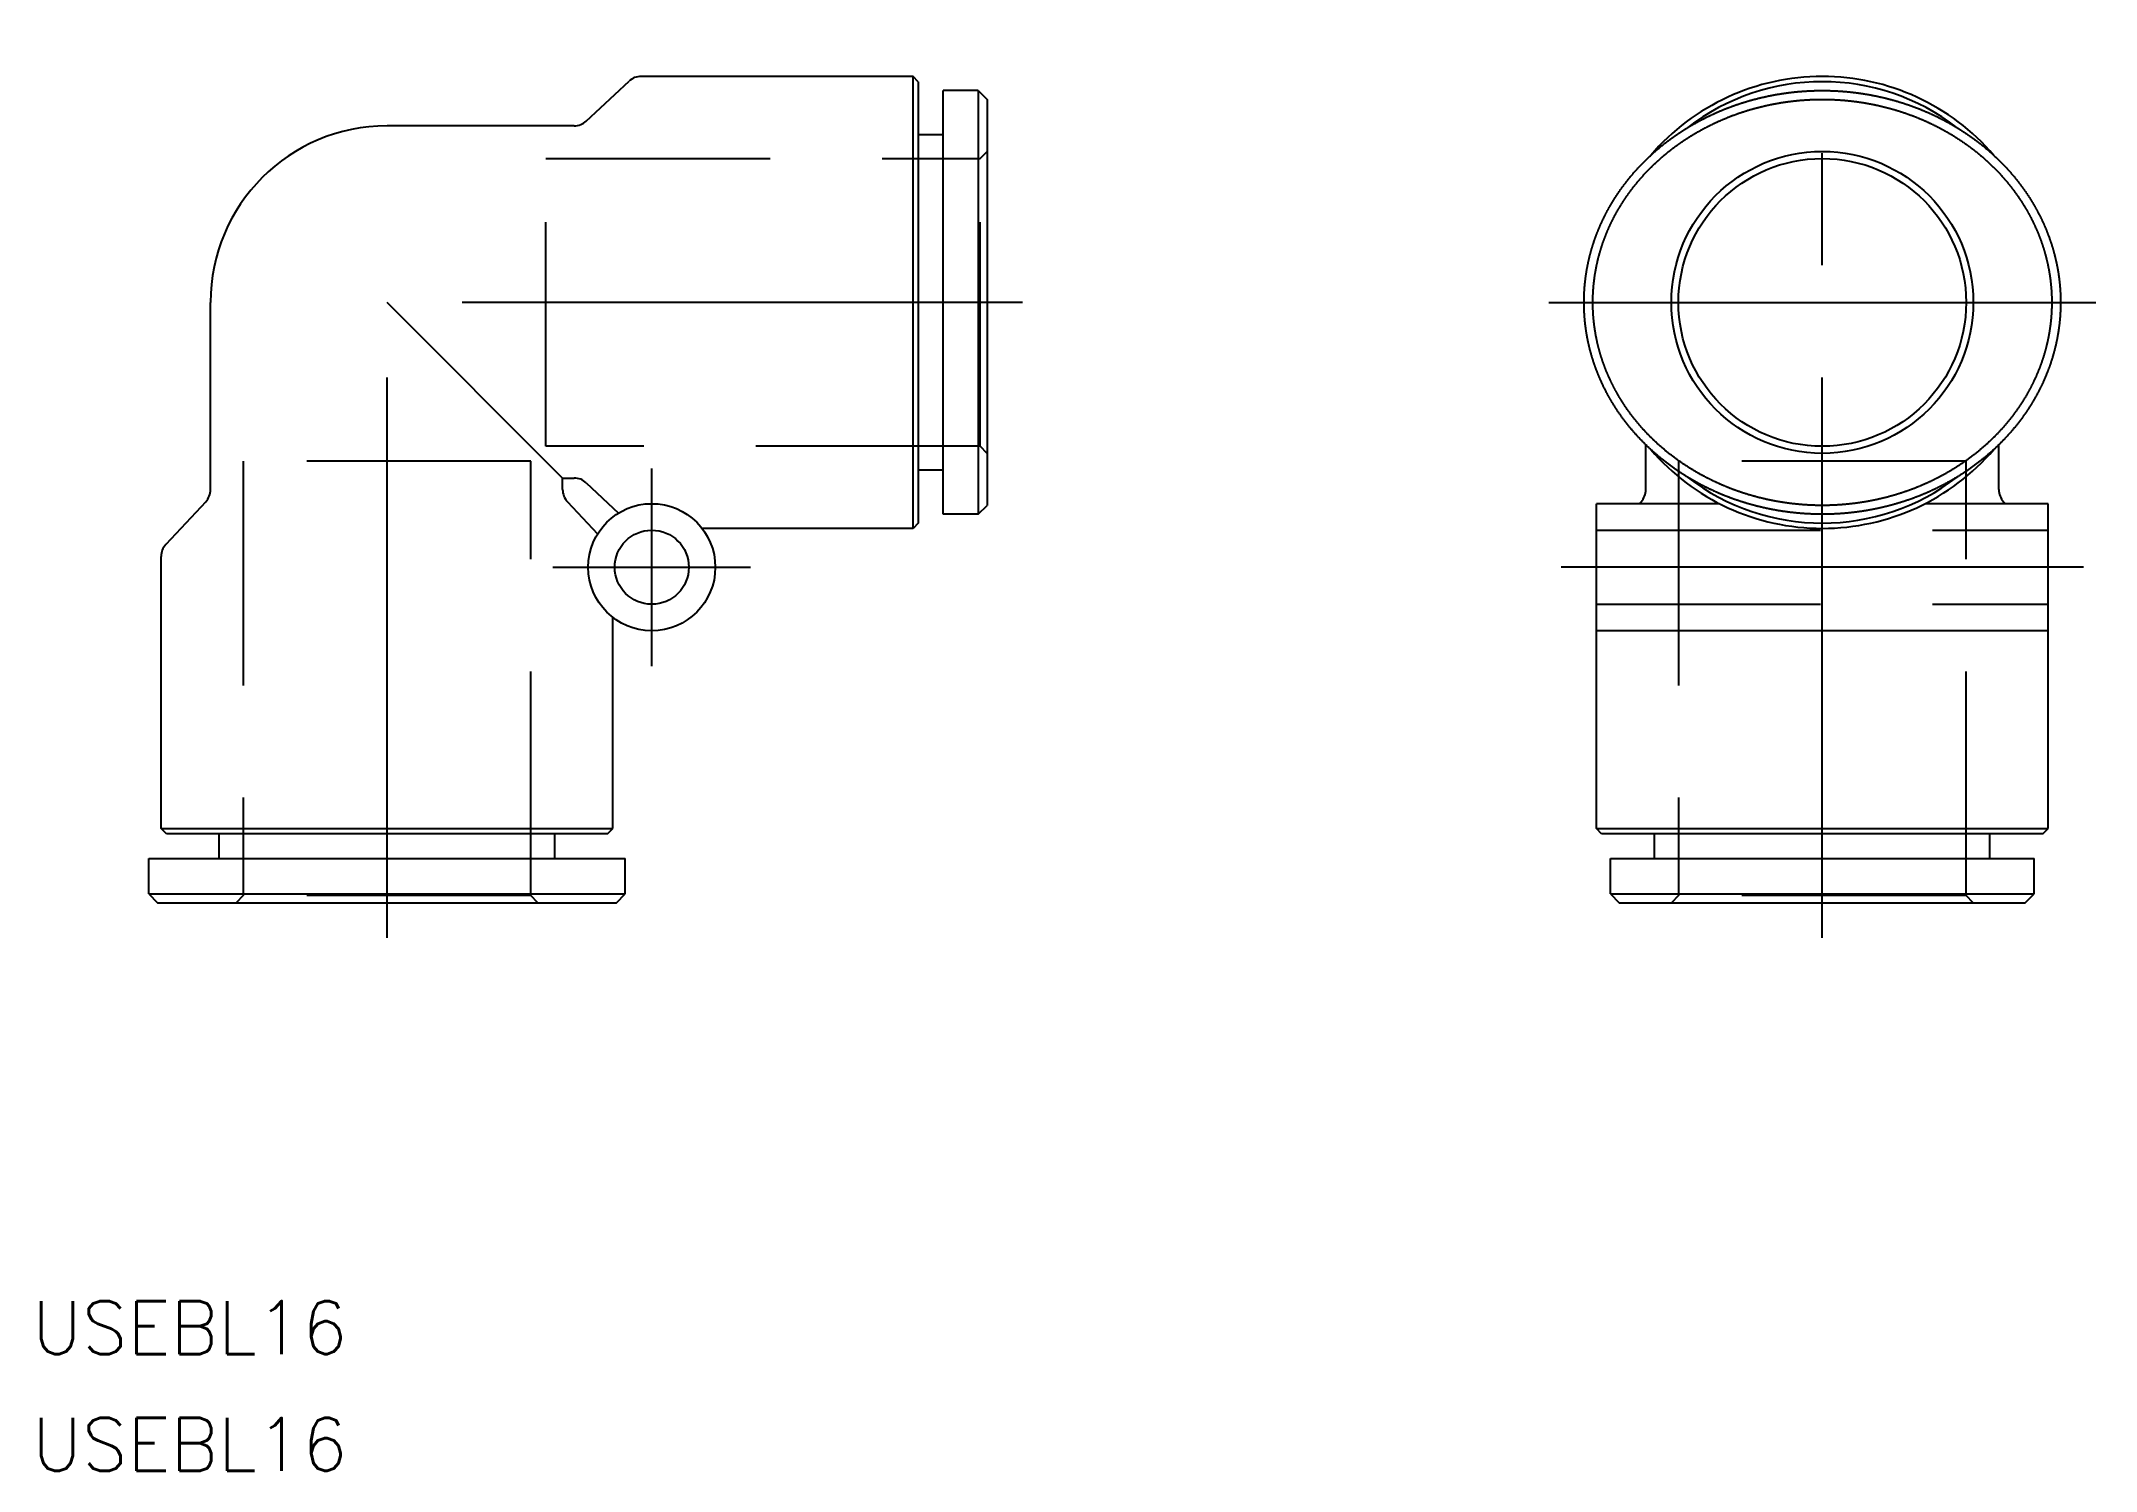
# Model space of a CAD drawing. Extents: x -20 to 97, y -32 to 49.
import ezdxf

# ---------------------------------------------------------------- set-up
doc = ezdxf.new("R2010")
doc.units = 0
doc.linetypes.add('CENTER', pattern=[50.8, 31.75, -6.35, 6.35, -6.35])
doc.linetypes.add('DASHED', pattern=[19.05, 12.7, -6.35])
doc.layers.get('0').update_dxf_attribs({"linetype": 'CONTINUOUS'})
doc.layers.add('CENTER', color=1, linetype='CENTER')
doc.styles.get("Standard").update_dxf_attribs({"font": 'txt.shx', "height": 3, "bigfont": 'bigfont.shx'})

msp = doc.modelspace()

# ---------------------------------------------------------------- texts
at = {"color": 7, "linetype": 'CONTINUOUS'}
for p in [(-20.1108, -25.5672), (-20.1108, -32.1848)]:
    msp.add_text('USEBL16', height=3, dxfattribs=at).set_placement(p)

# ---------------------------------------------------------------- linework, layer by layer
at = {"color": 7, "linetype": 'CONTINUOUS'}
for p, q in [((29.8, 46.8), (14.3942, 46.8)), ((30.1, 46.5), (29.8, 46.8)), ((29.8, 21.2), (29.8, 46.8)), ((11.2882, 44.2689), (13.7118, 46.5311)), ((30.1, 46.5), (30.1, 21.5)), ((31.5, 22), (31.5, 46)), ((33.5, 46), (31.5, 46)), ((33.5, 46), (33.5, 22)), ((33.5, 46), (34, 45.5)), ((34, 45.5), (34, 22.5)), ((10.6058, 44), (0, 44)), ((31.5, 43.5), (30.1, 43.5)), ((-10, 23.3942), (-10, 34)), ((9.9499, 24.0501), (0, 34)), ((71.3136, 23.3942), (71.3136, 25.9385)), ((91.3136, 23.3942), (91.3136, 25.9385)), ((31.5, 24.5), (30.1, 24.5)), ((9.9499, 24.0501), (10.6058, 24.0501)), ((9.9499, 23.3942), (9.9499, 24.0501)), ((11.2881, 23.7798), (13.1154, 22.0673)), ((-10.2689, 22.7118), (-12.5311, 20.2882)), ((10.2202, 22.7119), (11.9327, 20.8846)), ((33.5, 22), (34, 22.5)), ((75.493, 22.6), (68.5136, 22.6)), ((68.5136, 4.2), (68.5136, 22.6)), ((71.0447, 22.7118), (70.9403, 22.6)), ((94.1136, 22.6), (87.1343, 22.6)), ((91.5826, 22.7118), (91.687, 22.6)), ((94.1136, 4.2), (94.1136, 22.6)), ((29.8, 21.2), (17.8496, 21.2)), ((30.1, 21.5), (29.8, 21.2)), ((33.5, 22), (31.5, 22)), ((-12.8, 4.2), (-12.8, 19.6058)), ((12.8, 4.2), (12.8, 16.1504)), ((94.1136, 15.4), (68.5136, 15.4)), ((-12.8, 4.2), (12.8, 4.2)), ((-12.5, 3.9), (-12.8, 4.2)), ((12.5, 3.9), (-12.5, 3.9)), ((-9.5, 2.5), (-9.5, 3.9)), ((9.5, 2.5), (9.5, 3.9)), ((12.5, 3.9), (12.8, 4.2)), ((68.5136, 4.2), (94.1136, 4.2)), ((68.8136, 3.9), (68.5136, 4.2)), ((93.8136, 3.9), (68.8136, 3.9)), ((71.8136, 2.5), (71.8136, 3.9)), ((90.8136, 2.5), (90.8136, 3.9)), ((93.8136, 3.9), (94.1136, 4.2)), ((-13.5, 2.5), (13.5, 2.5)), ((-13.5, 0.5), (-13.5, 2.5)), ((13.5, 0.5), (13.5, 2.5)), ((69.3136, 2.5), (93.3136, 2.5)), ((69.3136, 0.5), (69.3136, 2.5)), ((93.3136, 0.5), (93.3136, 2.5)), ((-13.5, 0.5), (13.5, 0.5)), ((-13.5, 0.5), (-13, 0)), ((-13, 0), (13, 0)), ((13, 0), (13.5, 0.5)), ((69.3136, 0.5), (93.3136, 0.5)), ((69.3136, 0.5), (69.8136, 0)), ((69.8136, 0), (92.8136, 0)), ((92.8136, 0), (93.3136, 0.5))]:
    msp.add_line(p, q, dxfattribs=at)
at = {"color": 3, "linetype": 'DASHED'}
for p, q in [((9, 42.15), (33.6, 42.15)), ((9, 25.85), (9, 42.15)), ((33.6, 42.15), (34, 42.55)), ((33.6, 25.85), (33.6, 42.15)), ((33.6, 25.85), (9, 25.85)), ((34, 25.45), (33.6, 25.85)), ((-8.15, 25), (-8.15, 0.4)), ((8.15, 25), (-8.15, 25)), ((8.15, 0.4), (8.15, 25)), ((89.4636, 25), (73.1636, 25)), ((73.1636, 25), (73.1636, 0.4)), ((89.4636, 0.4), (89.4636, 25)), ((68.5136, 21.1), (94.1136, 21.1)), ((68.5136, 16.9), (94.1136, 16.9)), ((-8.15, 0.4), (-8.55, 0)), ((8.15, 0.4), (-8.15, 0.4)), ((8.55, 0), (8.15, 0.4)), ((73.1636, 0.4), (72.7636, 0)), ((89.4636, 0.4), (73.1636, 0.4)), ((89.8636, 0), (89.4636, 0.4))]:
    msp.add_line(p, q, dxfattribs=at)
at = {"color": 7}
for points in [[(81.3136, 22, 0), (81.2955, 22, 0), (81.2773, 22, 0), (81.2592, 22.0001, 0), (81.2411, 22.0002, 0), (81.2229, 22.0003, 0), (81.2048, 22.0004, 0), (81.1867, 22.0005, 0), (81.1686, 22.0007, 0), (81.1504, 22.0009, 0), (81.1323, 22.0011, 0), (81.1142, 22.0013, 0), (81.0961, 22.0015, 0), (81.078, 22.0018, 0), (81.0599, 22.0021, 0), (81.0417, 22.0024, 0), (81.0236, 22.0027, 0), (81.0055, 22.0031, 0), (80.9874, 22.0034, 0), (80.9693, 22.0038, 0), (80.9511, 22.0043, 0), (80.933, 22.0047, 0), (80.9149, 22.0052, 0), (80.8967, 22.0056, 0), (80.8786, 22.0062, 0), (80.8604, 22.0067, 0), (80.8422, 22.0072, 0), (80.8241, 22.0078, 0), (80.8059, 22.0084, 0), (80.7877, 22.009, 0), (80.7695, 22.0097, 0), (80.7513, 22.0103, 0), (80.733, 22.011, 0), (80.7148, 22.0117, 0), (80.6966, 22.0125, 0), (80.6783, 22.0132, 0), (80.66, 22.014, 0), (80.6417, 22.0148, 0), (80.6234, 22.0156, 0), (80.6051, 22.0165, 0), (80.5868, 22.0173, 0), (80.5684, 22.0182, 0), (80.5501, 22.0192, 0), (80.5317, 22.0201, 0), (80.5133, 22.0211, 0), (80.4949, 22.0221, 0), (80.4764, 22.0231, 0), (80.458, 22.0241, 0), (80.4395, 22.0252, 0), (80.421, 22.0262, 0), (80.4024, 22.0273, 0), (80.3839, 22.0285, 0), (80.3653, 22.0296, 0), (80.3467, 22.0308, 0), (80.3281, 22.032, 0), (80.3095, 22.0332, 0), (80.2908, 22.0345, 0), (80.2721, 22.0358, 0), (80.2534, 22.0371, 0), (80.2346, 22.0384, 0), (80.2159, 22.0397, 0), (80.1971, 22.0411, 0), (80.1782, 22.0425, 0), (80.1594, 22.0439, 0), (80.1405, 22.0454, 0), (80.1216, 22.0468, 0), (80.1026, 22.0483, 0), (80.0836, 22.0499, 0), (80.0646, 22.0514, 0), (80.0456, 22.053, 0), (80.0265, 22.0546, 0), (80.0074, 22.0562, 0), (79.9882, 22.0579, 0), (79.9691, 22.0596, 0), (79.9498, 22.0613, 0), (79.9306, 22.0631, 0), (79.9113, 22.0648, 0), (79.892, 22.0666, 0), (79.8726, 22.0685, 0), (79.8532, 22.0703, 0), (79.8337, 22.0722, 0), (79.8142, 22.0741, 0), (79.7947, 22.0761, 0), (79.7751, 22.0781, 0), (79.7555, 22.0801, 0), (79.7359, 22.0821, 0), (79.7162, 22.0842, 0), (79.6964, 22.0863, 0), (79.6766, 22.0884, 0), (79.6568, 22.0906, 0), (79.6369, 22.0928, 0), (79.617, 22.095, 0), (79.597, 22.0973, 0), (79.577, 22.0996, 0), (79.5569, 22.1019, 0), (79.5368, 22.1043, 0), (79.5166, 22.1067, 0), (79.4964, 22.1091, 0), (79.4761, 22.1116, 0), (79.4558, 22.1141, 0), (79.4354, 22.1166, 0), (79.415, 22.1192, 0), (79.3945, 22.1218, 0), (79.374, 22.1245, 0), (79.3534, 22.1271, 0), (79.3327, 22.1298, 0), (79.312, 22.1326, 0), (79.2913, 22.1354, 0), (79.2704, 22.1382, 0), (79.2496, 22.1411, 0), (79.2286, 22.144, 0), (79.2076, 22.1469, 0), (79.1866, 22.1499, 0), (79.1655, 22.1529, 0), (79.1443, 22.1559, 0), (79.1231, 22.159, 0), (79.1018, 22.1622, 0), (79.0804, 22.1653, 0), (79.059, 22.1685, 0), (79.0374, 22.1718, 0), (79.0159, 22.1751, 0), (78.9942, 22.1784, 0), (78.9725, 22.1818, 0), (78.9507, 22.1852, 0), (78.9288, 22.1887, 0), (78.9069, 22.1922, 0), (78.8849, 22.1958, 0), (78.8628, 22.1994, 0), (78.8407, 22.203, 0), (78.8185, 22.2067, 0), (78.7963, 22.2105, 0), (78.7739, 22.2143, 0), (78.7515, 22.2181, 0), (78.7291, 22.222, 0), (78.7065, 22.2259, 0), (78.6839, 22.2299, 0), (78.6613, 22.2339, 0), (78.6386, 22.238, 0), (78.6158, 22.2421, 0), (78.5929, 22.2462, 0), (78.57, 22.2504, 0), (78.5471, 22.2547, 0), (78.524, 22.259, 0), (78.5009, 22.2633, 0), (78.4778, 22.2678, 0), (78.4546, 22.2722, 0), (78.4313, 22.2767, 0), (78.4079, 22.2813, 0), (78.3845, 22.2859, 0), (78.3611, 22.2905, 0), (78.3376, 22.2952, 0), (78.314, 22.3, 0), (78.2904, 22.3048, 0), (78.2667, 22.3096, 0), (78.2429, 22.3146, 0), (78.2191, 22.3195, 0), (78.1952, 22.3245, 0), (78.1713, 22.3296, 0), (78.1473, 22.3347, 0), (78.1233, 22.3399, 0), (78.0992, 22.3451, 0), (78.0751, 22.3504, 0), (78.0509, 22.3557, 0), (78.0266, 22.3611, 0), (78.0023, 22.3666, 0), (77.978, 22.3721, 0), (77.9535, 22.3776, 0), (77.9291, 22.3832, 0), (77.9046, 22.3889, 0), (77.88, 22.3946, 0), (77.8554, 22.4004, 0), (77.8308, 22.4062, 0), (77.8061, 22.4121, 0), (77.7814, 22.4181, 0), (77.7566, 22.4241, 0), (77.7318, 22.4301, 0), (77.7069, 22.4362, 0), (77.682, 22.4424, 0), (77.657, 22.4486, 0), (77.632, 22.4549, 0), (77.607, 22.4612, 0), (77.5819, 22.4676, 0), (77.5568, 22.474, 0), (77.5316, 22.4805, 0), (77.5064, 22.4871, 0), (77.4812, 22.4937, 0), (77.4559, 22.5004, 0), (77.4306, 22.5071, 0), (77.4053, 22.5139, 0), (77.3799, 22.5208, 0), (77.3545, 22.5277, 0), (77.329, 22.5346, 0), (77.3035, 22.5417, 0), (77.278, 22.5487, 0), (77.2525, 22.5559, 0), (77.2269, 22.5631, 0), (77.2013, 22.5703, 0), (77.1756, 22.5777, 0), (77.1499, 22.585, 0), (77.1242, 22.5925, 0), (77.0985, 22.6, 0), (77.0727, 22.6075, 0), (77.0469, 22.6151, 0), (77.0211, 22.6228, 0), (76.9952, 22.6305, 0), (76.9693, 22.6383, 0), (76.9434, 22.6462, 0), (76.9175, 22.6541, 0), (76.8915, 22.662, 0), (76.8656, 22.6701, 0), (76.8395, 22.6782, 0), (76.8135, 22.6863, 0), (76.7875, 22.6945, 0), (76.7614, 22.7028, 0), (76.7353, 22.7112, 0), (76.7092, 22.7196, 0), (76.683, 22.728, 0), (76.6569, 22.7365, 0), (76.6307, 22.7451, 0), (76.6045, 22.7537, 0), (76.5783, 22.7624, 0), (76.5521, 22.7712, 0), (76.5258, 22.78, 0), (76.4996, 22.7889, 0), (76.4733, 22.7979, 0), (76.447, 22.8069, 0), (76.4207, 22.8159, 0), (76.3944, 22.8251, 0), (76.368, 22.8343, 0), (76.3417, 22.8435, 0), (76.3153, 22.8528, 0), (76.2889, 22.8622, 0), (76.2625, 22.8717, 0), (76.2361, 22.8812, 0), (76.2097, 22.8907, 0), (76.1832, 22.9004, 0), (76.1568, 22.9101, 0), (76.1303, 22.9198, 0), (76.1038, 22.9296, 0), (76.0773, 22.9395, 0), (76.0508, 22.9495, 0), (76.0243, 22.9595, 0), (75.9978, 22.9695, 0), (75.9713, 22.9797, 0), (75.9447, 22.9899, 0), (75.9182, 23.0001, 0), (75.8916, 23.0105, 0), (75.865, 23.0208, 0), (75.8385, 23.0313, 0), (75.8119, 23.0418, 0), (75.7853, 23.0524, 0), (75.7587, 23.063, 0), (75.7321, 23.0737, 0), (75.7054, 23.0845, 0), (75.6788, 23.0954, 0), (75.6522, 23.1063, 0), (75.6255, 23.1172, 0), (75.5989, 23.1283, 0), (75.5723, 23.1394, 0), (75.5456, 23.1505, 0), (75.5189, 23.1618, 0), (75.4923, 23.1731, 0), (75.4656, 23.1844, 0), (75.4389, 23.1958, 0), (75.4122, 23.2073, 0), (75.3856, 23.2189, 0), (75.3589, 23.2305, 0), (75.3322, 23.2422, 0), (75.3055, 23.254, 0), (75.2788, 23.2658, 0), (75.2521, 23.2777, 0), (75.2254, 23.2896, 0), (75.1987, 23.3016, 0), (75.172, 23.3137, 0), (75.1453, 23.3259, 0), (75.1187, 23.3381, 0), (75.092, 23.3504, 0), (75.0653, 23.3627, 0), (75.0386, 23.3751, 0), (75.0119, 23.3876, 0), (74.9852, 23.4002, 0), (74.9585, 23.4128, 0), (74.9318, 23.4255, 0), (74.9051, 23.4383, 0), (74.8784, 23.4511, 0), (74.8518, 23.464, 0), (74.8251, 23.4769, 0), (74.7984, 23.49, 0), (74.7717, 23.5031, 0), (74.7451, 23.5162, 0), (74.7184, 23.5295, 0), (74.6918, 23.5428, 0), (74.6651, 23.5561, 0), (74.6385, 23.5696, 0), (74.6118, 23.5831, 0), (74.5852, 23.5967, 0), (74.5586, 23.6103, 0), (74.5319, 23.624, 0), (74.5053, 23.6378, 0), (74.4787, 23.6517, 0), (74.4521, 23.6656, 0), (74.4255, 23.6796, 0), (74.3989, 23.6937, 0), (74.3723, 23.7078, 0), (74.3458, 23.722, 0), (74.3192, 23.7363, 0), (74.2927, 23.7506, 0), (74.2661, 23.765, 0), (74.2396, 23.7795, 0), (74.2131, 23.794, 0), (74.1866, 23.8086, 0), (74.1601, 23.8233, 0), (74.1336, 23.8381, 0), (74.1071, 23.8529, 0), (74.0807, 23.8678, 0), (74.0542, 23.8827, 0), (74.0278, 23.8977, 0), (74.0014, 23.9128, 0), (73.975, 23.928, 0), (73.9486, 23.9432, 0), (73.9223, 23.9585, 0), (73.8959, 23.9739, 0), (73.8696, 23.9893, 0), (73.8433, 24.0048, 0), (73.817, 24.0204, 0), (73.7907, 24.036, 0), (73.7644, 24.0517, 0), (73.7382, 24.0675, 0), (73.7119, 24.0833, 0), (73.6857, 24.0993, 0), (73.6595, 24.1152, 0), (73.6334, 24.1313, 0), (73.6072, 24.1474, 0), (73.5811, 24.1636, 0), (73.555, 24.1798, 0), (73.5289, 24.1962, 0), (73.5028, 24.2125, 0), (73.4768, 24.229, 0), (73.4508, 24.2455, 0), (73.4248, 24.2621, 0), (73.3988, 24.2788, 0), (73.3729, 24.2955, 0), (73.3469, 24.3123, 0), (73.321, 24.3292, 0), (73.2952, 24.3461, 0), (73.2693, 24.3631, 0), (73.2435, 24.3802, 0), (73.2177, 24.3973, 0), (73.1919, 24.4145, 0), (73.1662, 24.4318, 0), (73.1405, 24.4491, 0), (73.1148, 24.4665, 0), (73.0892, 24.484, 0), (73.0635, 24.5015, 0), (73.0379, 24.5191, 0), (73.0124, 24.5368, 0), (72.9868, 24.5546, 0), (72.9613, 24.5724, 0), (72.9358, 24.5903, 0), (72.9104, 24.6082, 0), (72.885, 24.6262, 0), (72.8596, 24.6443, 0), (72.8343, 24.6624, 0), (72.809, 24.6806, 0), (72.7837, 24.6989, 0), (72.7584, 24.7173, 0), (72.7332, 24.7357, 0), (72.708, 24.7542, 0), (72.6829, 24.7727, 0), (72.6578, 24.7913, 0), (72.6327, 24.81, 0), (72.6077, 24.8287, 0), (72.5827, 24.8475, 0), (72.5578, 24.8664, 0), (72.5328, 24.8853, 0), (72.508, 24.9043, 0), (72.4831, 24.9233, 0), (72.4583, 24.9425, 0), (72.4335, 24.9616, 0), (72.4088, 24.9809, 0), (72.3841, 25.0002, 0), (72.3595, 25.0196, 0), (72.3349, 25.039, 0), (72.3103, 25.0585, 0), (72.2858, 25.078, 0), (72.2613, 25.0977, 0), (72.2369, 25.1173, 0), (72.2125, 25.1371, 0), (72.1882, 25.1569, 0), (72.1638, 25.1768, 0), (72.1396, 25.1967, 0), (72.1154, 25.2167, 0), (72.0912, 25.2367, 0), (72.0671, 25.2568, 0), (72.043, 25.277, 0), (72.019, 25.2972, 0), (71.995, 25.3175, 0), (71.971, 25.3379, 0), (71.9471, 25.3583, 0), (71.9233, 25.3787, 0), (71.8995, 25.3993, 0), (71.8757, 25.4198, 0), (71.852, 25.4405, 0), (71.8284, 25.4612, 0), (71.8048, 25.4819, 0), (71.7812, 25.5028, 0), (71.7577, 25.5236, 0), (71.7343, 25.5446, 0), (71.7109, 25.5656, 0), (71.6875, 25.5866, 0), (71.6642, 25.6077, 0), (71.641, 25.6289, 0), (71.6178, 25.6501, 0), (71.5947, 25.6714, 0), (71.5716, 25.6927, 0), (71.5485, 25.7141, 0), (71.5256, 25.7355, 0), (71.5026, 25.757, 0), (71.4798, 25.7786, 0), (71.457, 25.8002, 0), (71.4342, 25.8219, 0), (71.4115, 25.8436, 0), (71.3889, 25.8654, 0), (71.3663, 25.8872, 0), (71.3438, 25.9091, 0), (71.3213, 25.931, 0), (71.2989, 25.953, 0), (71.2765, 25.9751, 0), (71.2542, 25.9972, 0), (71.232, 26.0193, 0), (71.2098, 26.0415, 0), (71.1877, 26.0638, 0), (71.1656, 26.0861, 0), (71.1436, 26.1084, 0), (71.1217, 26.1308, 0), (71.0998, 26.1533, 0), (71.078, 26.1758, 0), (71.0562, 26.1983, 0), (71.0345, 26.2209, 0), (71.0129, 26.2436, 0), (70.9913, 26.2663, 0), (70.9698, 26.289, 0), (70.9484, 26.3118, 0), (70.927, 26.3346, 0), (70.9057, 26.3575, 0), (70.8844, 26.3805, 0), (70.8632, 26.4034, 0), (70.8421, 26.4265, 0), (70.821, 26.4495, 0), (70.8, 26.4727, 0), (70.7791, 26.4958, 0), (70.7582, 26.519, 0), (70.7374, 26.5423, 0), (70.7167, 26.5656, 0), (70.696, 26.5889, 0), (70.6754, 26.6123, 0), (70.6549, 26.6357, 0), (70.6344, 26.6592, 0), (70.614, 26.6827, 0), (70.5936, 26.7063, 0), (70.5734, 26.7299, 0), (70.5532, 26.7535, 0), (70.533, 26.7772, 0), (70.5129, 26.8009, 0), (70.493, 26.8247, 0), (70.473, 26.8485, 0), (70.4532, 26.8723, 0), (70.4334, 26.8962, 0), (70.4136, 26.9201, 0), (70.394, 26.9441, 0), (70.3744, 26.9681, 0), (70.3549, 26.9921, 0), (70.3355, 27.0162, 0), (70.3161, 27.0403, 0), (70.2968, 27.0644, 0), (70.2776, 27.0886, 0), (70.2584, 27.1128, 0), (70.2394, 27.1371, 0), (70.2204, 27.1614, 0), (70.2014, 27.1857, 0), (70.1826, 27.21, 0), (70.1638, 27.2344, 0), (70.1451, 27.2589, 0), (70.1264, 27.2833, 0), (70.1079, 27.3078, 0), (70.0894, 27.3323, 0), (70.071, 27.3569, 0), (70.0527, 27.3815, 0), (70.0344, 27.4061, 0), (70.0162, 27.4307, 0), (69.9981, 27.4554, 0), (69.9801, 27.4801, 0), (69.9621, 27.5048, 0), (69.9442, 27.5296, 0), (69.9264, 27.5544, 0), (69.9087, 27.5792, 0), (69.8911, 27.6041, 0), (69.8735, 27.6289, 0), (69.856, 27.6539, 0), (69.8385, 27.6788, 0), (69.8212, 27.7037, 0), (69.8039, 27.7287, 0), (69.7867, 27.7538, 0), (69.7696, 27.7788, 0), (69.7525, 27.8039, 0), (69.7355, 27.829, 0), (69.7186, 27.8541, 0), (69.7018, 27.8792, 0), (69.6851, 27.9044, 0), (69.6684, 27.9296, 0), (69.6518, 27.9548, 0), (69.6353, 27.9801, 0), (69.6188, 28.0054, 0), (69.6025, 28.0307, 0), (69.5862, 28.056, 0), (69.57, 28.0813, 0), (69.5538, 28.1067, 0), (69.5378, 28.1321, 0), (69.5218, 28.1575, 0), (69.5059, 28.1829, 0), (69.4901, 28.2084, 0), (69.4743, 28.2339, 0), (69.4586, 28.2594, 0), (69.443, 28.2849, 0), (69.4275, 28.3105, 0), (69.412, 28.336, 0), (69.3967, 28.3616, 0), (69.3814, 28.3873, 0), (69.3662, 28.4129, 0), (69.351, 28.4385, 0), (69.3359, 28.4642, 0), (69.321, 28.4899, 0), (69.3061, 28.5156, 0), (69.2912, 28.5414, 0), (69.2765, 28.5671, 0), (69.2618, 28.5929, 0), (69.2472, 28.6187, 0), (69.2327, 28.6445, 0), (69.2182, 28.6703, 0), (69.2038, 28.6961, 0), (69.1896, 28.722, 0), (69.1753, 28.7479, 0), (69.1612, 28.7738, 0), (69.1471, 28.7997, 0), (69.1331, 28.8256, 0), (69.1192, 28.8516, 0), (69.1054, 28.8776, 0), (69.0916, 28.9035, 0), (69.078, 28.9295, 0), (69.0644, 28.9556, 0), (69.0508, 28.9816, 0), (69.0374, 29.0077, 0), (69.024, 29.0338, 0), (69.0107, 29.0598, 0), (68.9975, 29.086, 0), (68.9843, 29.1121, 0), (68.9712, 29.1382, 0), (68.9582, 29.1644, 0), (68.9453, 29.1906, 0), (68.9324, 29.2168, 0), (68.9197, 29.243, 0), (68.907, 29.2692, 0), (68.8944, 29.2955, 0), (68.8818, 29.3217, 0), (68.8693, 29.348, 0), (68.8569, 29.3743, 0), (68.8446, 29.4006, 0), (68.8324, 29.4269, 0), (68.8202, 29.4532, 0), (68.8081, 29.4796, 0), (68.7961, 29.506, 0), (68.7841, 29.5323, 0), (68.7723, 29.5587, 0), (68.7605, 29.5852, 0), (68.7487, 29.6116, 0), (68.7371, 29.638, 0), (68.7255, 29.6645, 0), (68.714, 29.6909, 0), (68.7026, 29.7174, 0), (68.6912, 29.7439, 0), (68.68, 29.7704, 0), (68.6688, 29.797, 0), (68.6577, 29.8235, 0), (68.6466, 29.85, 0), (68.6356, 29.8766, 0), (68.6247, 29.9032, 0), (68.6139, 29.9298, 0), (68.6032, 29.9564, 0), (68.5925, 29.983, 0), (68.5819, 30.0096, 0), (68.5713, 30.0363, 0), (68.5609, 30.0629, 0), (68.5505, 30.0896, 0), (68.5402, 30.1163, 0), (68.53, 30.143, 0), (68.5198, 30.1697, 0), (68.5097, 30.1964, 0), (68.4997, 30.2231, 0), (68.4898, 30.2498, 0), (68.4799, 30.2766, 0), (68.4701, 30.3033, 0), (68.4604, 30.3301, 0), (68.4508, 30.3569, 0), (68.4412, 30.3837, 0), (68.4317, 30.4105, 0), (68.4223, 30.4373, 0), (68.413, 30.4641, 0), (68.4037, 30.491, 0), (68.3945, 30.5178, 0), (68.3854, 30.5447, 0), (68.3763, 30.5715, 0), (68.3674, 30.5984, 0), (68.3585, 30.6253, 0), (68.3496, 30.6522, 0), (68.3409, 30.6791, 0), (68.3322, 30.706, 0), (68.3236, 30.7329, 0), (68.315, 30.7599, 0), (68.3066, 30.7868, 0), (68.2982, 30.8137, 0), (68.2899, 30.8407, 0), (68.2816, 30.8677, 0), (68.2735, 30.8947, 0), (68.2654, 30.9216, 0), (68.2573, 30.9486, 0), (68.2494, 30.9757, 0), (68.2415, 31.0027, 0), (68.2337, 31.0297, 0), (68.226, 31.0567, 0), (68.2183, 31.0838, 0), (68.2107, 31.1108, 0), (68.2032, 31.1379, 0), (68.1958, 31.1649, 0), (68.1884, 31.192, 0), (68.1811, 31.2191, 0), (68.1739, 31.2462, 0), (68.1668, 31.2733, 0), (68.1597, 31.3004, 0), (68.1527, 31.3275, 0), (68.1457, 31.3546, 0), (68.1389, 31.3817, 0), (68.1321, 31.4089, 0), (68.1254, 31.436, 0), (68.1187, 31.4631, 0), (68.1122, 31.4903, 0), (68.1057, 31.5175, 0), (68.0992, 31.5446, 0), (68.0929, 31.5718, 0), (68.0866, 31.599, 0), (68.0804, 31.6262, 0), (68.0743, 31.6534, 0), (68.0682, 31.6806, 0), (68.0622, 31.7078, 0), (68.0563, 31.735, 0), (68.0504, 31.7622, 0), (68.0447, 31.7894, 0), (68.039, 31.8166, 0), (68.0333, 31.8439, 0), (68.0278, 31.8711, 0), (68.0223, 31.8984, 0), (68.0169, 31.9256, 0), (68.0115, 31.9529, 0), (68.0062, 31.9801, 0), (68.001, 32.0074, 0), (67.9959, 32.0347, 0), (67.9909, 32.062, 0), (67.9859, 32.0892, 0), (67.9809, 32.1165, 0), (67.9761, 32.1438, 0), (67.9713, 32.1711, 0), (67.9666, 32.1984, 0), (67.962, 32.2257, 0), (67.9574, 32.253, 0), (67.953, 32.2803, 0), (67.9485, 32.3077, 0), (67.9442, 32.335, 0), (67.9399, 32.3623, 0), (67.9357, 32.3896, 0), (67.9316, 32.417, 0), (67.9275, 32.4443, 0), (67.9236, 32.4717, 0), (67.9196, 32.499, 0), (67.9158, 32.5263, 0), (67.912, 32.5537, 0), (67.9083, 32.5811, 0), (67.9047, 32.6084, 0), (67.9011, 32.6358, 0), (67.8976, 32.6632, 0), (67.8942, 32.6905, 0), (67.8909, 32.7179, 0), (67.8876, 32.7453, 0), (67.8844, 32.7727, 0), (67.8813, 32.8, 0), (67.8782, 32.8274, 0), (67.8752, 32.8548, 0), (67.8723, 32.8822, 0), (67.8695, 32.9096, 0), (67.8667, 32.937, 0), (67.864, 32.9644, 0), (67.8613, 32.9918, 0), (67.8588, 33.0192, 0), (67.8563, 33.0466, 0), (67.8539, 33.074, 0), (67.8515, 33.1014, 0), (67.8492, 33.1289, 0), (67.847, 33.1563, 0), (67.8449, 33.1837, 0), (67.8428, 33.2111, 0), (67.8408, 33.2385, 0), (67.8389, 33.266, 0), (67.837, 33.2934, 0), (67.8353, 33.3208, 0), (67.8335, 33.3483, 0), (67.8319, 33.3757, 0), (67.8303, 33.4031, 0), (67.8288, 33.4305, 0), (67.8274, 33.458, 0), (67.826, 33.4854, 0), (67.8247, 33.5129, 0), (67.8235, 33.5403, 0), (67.8224, 33.5677, 0), (67.8213, 33.5952, 0), (67.8203, 33.6226, 0), (67.8194, 33.6501, 0), (67.8185, 33.6775, 0), (67.8177, 33.7049, 0), (67.817, 33.7324, 0), (67.8163, 33.7598, 0), (67.8157, 33.7873, 0), (67.8152, 33.8147, 0), (67.8148, 33.8422, 0), (67.8144, 33.8696, 0), (67.8141, 33.8971, 0), (67.8139, 33.9245, 0), (67.8137, 33.952, 0), (67.8136, 33.9794, 0), (67.8136, 34.0069, 0), (67.8137, 34.0343, 0), (67.8138, 34.0618, 0), (67.814, 34.0892, 0), (67.8143, 34.1167, 0), (67.8146, 34.1441, 0), (67.815, 34.1716, 0), (67.8155, 34.199, 0), (67.816, 34.2265, 0), (67.8167, 34.2539, 0), (67.8173, 34.2814, 0), (67.8181, 34.3088, 0), (67.8189, 34.3362, 0), (67.8198, 34.3637, 0), (67.8208, 34.3911, 0), (67.8219, 34.4185, 0), (67.823, 34.446, 0), (67.8242, 34.4734, 0), (67.8254, 34.5008, 0), (67.8267, 34.5282, 0), (67.8281, 34.5557, 0), (67.8296, 34.5831, 0), (67.8311, 34.6105, 0), (67.8327, 34.6379, 0), (67.8344, 34.6653, 0), (67.8362, 34.6927, 0), (67.838, 34.7201, 0), (67.8399, 34.7475, 0), (67.8418, 34.7749, 0), (67.8438, 34.8023, 0), (67.8459, 34.8297, 0), (67.8481, 34.857, 0), (67.8504, 34.8844, 0), (67.8527, 34.9118, 0), (67.855, 34.9391, 0), (67.8575, 34.9665, 0), (67.86, 34.9938, 0), (67.8626, 35.0212, 0), (67.8653, 35.0485, 0), (67.868, 35.0759, 0), (67.8708, 35.1032, 0), (67.8737, 35.1305, 0), (67.8766, 35.1578, 0), (67.8796, 35.1851, 0), (67.8827, 35.2124, 0), (67.8859, 35.2397, 0), (67.8891, 35.267, 0), (67.8924, 35.2943, 0), (67.8957, 35.3216, 0), (67.8992, 35.3488, 0), (67.9027, 35.3761, 0), (67.9063, 35.4033, 0), (67.9099, 35.4306, 0), (67.9136, 35.4578, 0), (67.9174, 35.485, 0), (67.9213, 35.5123, 0), (67.9252, 35.5395, 0), (67.9292, 35.5667, 0), (67.9332, 35.5939, 0), (67.9374, 35.621, 0), (67.9416, 35.6482, 0), (67.9458, 35.6754, 0), (67.9502, 35.7025, 0), (67.9546, 35.7297, 0), (67.9591, 35.7568, 0), (67.9636, 35.7839, 0), (67.9683, 35.811, 0), (67.973, 35.8381, 0), (67.9777, 35.8652, 0), (67.9826, 35.8923, 0), (67.9875, 35.9194, 0), (67.9924, 35.9464, 0), (67.9975, 35.9735, 0), (68.0026, 36.0005, 0), (68.0077, 36.0275, 0), (68.013, 36.0545, 0), (68.0183, 36.0815, 0), (68.0237, 36.1085, 0), (68.0291, 36.1355, 0), (68.0347, 36.1624, 0), (68.0403, 36.1894, 0), (68.0459, 36.2163, 0), (68.0516, 36.2432, 0), (68.0574, 36.2701, 0), (68.0633, 36.297, 0), (68.0692, 36.3239, 0), (68.0752, 36.3508, 0), (68.0813, 36.3776, 0), (68.0874, 36.4044, 0), (68.0936, 36.4312, 0), (68.0999, 36.458, 0), (68.1063, 36.4848, 0), (68.1127, 36.5116, 0), (68.1191, 36.5384, 0), (68.1257, 36.5651, 0), (68.1323, 36.5918, 0), (68.139, 36.6185, 0), (68.1457, 36.6452, 0), (68.1525, 36.6719, 0), (68.1594, 36.6985, 0), (68.1664, 36.7252, 0), (68.1734, 36.7518, 0), (68.1805, 36.7784, 0), (68.1876, 36.805, 0), (68.1949, 36.8316, 0), (68.2022, 36.8581, 0), (68.2095, 36.8847, 0), (68.2169, 36.9112, 0), (68.2244, 36.9377, 0), (68.232, 36.9642, 0), (68.2396, 36.9906, 0), (68.2473, 37.0171, 0), (68.255, 37.0435, 0), (68.2629, 37.0699, 0), (68.2708, 37.0963, 0), (68.2787, 37.1226, 0), (68.2867, 37.149, 0), (68.2948, 37.1753, 0), (68.303, 37.2016, 0), (68.3112, 37.2279, 0), (68.3195, 37.2542, 0), (68.3278, 37.2804, 0), (68.3363, 37.3066, 0), (68.3447, 37.3328, 0), (68.3533, 37.359, 0), (68.3619, 37.3852, 0), (68.3706, 37.4113, 0), (68.3793, 37.4374, 0), (68.3882, 37.4635, 0), (68.397, 37.4896, 0), (68.406, 37.5156, 0), (68.415, 37.5416, 0), (68.4241, 37.5676, 0), (68.4332, 37.5936, 0), (68.4424, 37.6196, 0), (68.4517, 37.6455, 0), (68.461, 37.6714, 0), (68.4704, 37.6973, 0), (68.4799, 37.7232, 0), (68.4894, 37.749, 0), (68.499, 37.7748, 0), (68.5086, 37.8006, 0), (68.5183, 37.8264, 0), (68.5281, 37.8521, 0), (68.538, 37.8778, 0), (68.5479, 37.9035, 0), (68.5578, 37.9292, 0), (68.5679, 37.9548, 0), (68.578, 37.9804, 0), (68.5881, 38.006, 0), (68.5984, 38.0316, 0), (68.6086, 38.0571, 0), (68.619, 38.0826, 0), (68.6294, 38.1081, 0), (68.6399, 38.1336, 0), (68.6504, 38.159, 0), (68.661, 38.1844, 0), (68.6717, 38.2098, 0), (68.6824, 38.2351, 0), (68.6932, 38.2604, 0), (68.704, 38.2857, 0), (68.7149, 38.311, 0), (68.7259, 38.3362, 0), (68.7369, 38.3614, 0), (68.748, 38.3866, 0), (68.7591, 38.4118, 0), (68.7703, 38.4369, 0), (68.7816, 38.462, 0), (68.7929, 38.4871, 0), (68.8043, 38.5121, 0), (68.8158, 38.5371, 0), (68.8273, 38.5621, 0), (68.8389, 38.5871, 0), (68.8505, 38.612, 0), (68.8622, 38.6369, 0), (68.874, 38.6617, 0), (68.8858, 38.6866, 0), (68.8976, 38.7114, 0), (68.9096, 38.7361, 0), (68.9216, 38.7609, 0), (68.9336, 38.7856, 0), (68.9457, 38.8103, 0), (68.9579, 38.8349, 0), (68.9701, 38.8595, 0), (68.9824, 38.8841, 0), (68.9947, 38.9087, 0), (69.0072, 38.9332, 0), (69.0196, 38.9577, 0), (69.0321, 38.9821, 0), (69.0447, 39.0066, 0), (69.0573, 39.0309, 0), (69.07, 39.0553, 0), (69.0828, 39.0796, 0), (69.0956, 39.1039, 0), (69.1085, 39.1282, 0), (69.1214, 39.1524, 0), (69.1344, 39.1766, 0), (69.1474, 39.2008, 0), (69.1605, 39.2249, 0), (69.1736, 39.249, 0), (69.1868, 39.273, 0), (69.2001, 39.2971, 0), (69.2134, 39.3211, 0), (69.2268, 39.345, 0), (69.2402, 39.3689, 0), (69.2537, 39.3928, 0), (69.2672, 39.4167, 0), (69.2808, 39.4405, 0), (69.2945, 39.4643, 0), (69.3082, 39.488, 0), (69.3219, 39.5118, 0), (69.3358, 39.5354, 0), (69.3496, 39.5591, 0), (69.3636, 39.5827, 0), (69.3775, 39.6063, 0), (69.3916, 39.6298, 0), (69.4057, 39.6533, 0), (69.4198, 39.6768, 0), (69.434, 39.7002, 0), (69.4482, 39.7236, 0), (69.4625, 39.747, 0), (69.4769, 39.7703, 0), (69.4913, 39.7936, 0), (69.5058, 39.8169, 0), (69.5203, 39.8401, 0), (69.5348, 39.8633, 0), (69.5495, 39.8864, 0), (69.5641, 39.9095, 0), (69.5789, 39.9326, 0), (69.5936, 39.9556, 0), (69.6085, 39.9786, 0), (69.6233, 40.0016, 0), (69.6383, 40.0245, 0), (69.6533, 40.0474, 0), (69.6683, 40.0703, 0), (69.6834, 40.0931, 0), (69.6985, 40.1159, 0), (69.7137, 40.1386, 0), (69.729, 40.1613, 0), (69.7443, 40.184, 0), (69.7596, 40.2066, 0), (69.775, 40.2292, 0), (69.7904, 40.2517, 0), (69.8059, 40.2743, 0), (69.8215, 40.2967, 0), (69.8371, 40.3192, 0), (69.8527, 40.3416, 0), (69.8684, 40.3639, 0), (69.8842, 40.3862, 0), (69.9, 40.4085, 0), (69.9158, 40.4308, 0), (69.9317, 40.453, 0), (69.9476, 40.4751, 0), (69.9636, 40.4973, 0), (69.9797, 40.5193, 0), (69.9958, 40.5414, 0), (70.0119, 40.5634, 0), (70.0281, 40.5854, 0), (70.0443, 40.6073, 0), (70.0606, 40.6292, 0), (70.0769, 40.6511, 0), (70.0933, 40.6729, 0), (70.1098, 40.6947, 0), (70.1262, 40.7164, 0), (70.1428, 40.7381, 0), (70.1594, 40.7598, 0), (70.176, 40.7814, 0), (70.1927, 40.803, 0), (70.2094, 40.8245, 0), (70.2261, 40.846, 0), (70.243, 40.8675, 0), (70.2598, 40.8889, 0), (70.2767, 40.9103, 0), (70.2937, 40.9317, 0), (70.3107, 40.953, 0), (70.3278, 40.9743, 0), (70.3449, 40.9955, 0), (70.362, 41.0167, 0), (70.3792, 41.0379, 0), (70.3964, 41.059, 0), (70.4137, 41.08, 0), (70.4311, 41.1011, 0), (70.4484, 41.1221, 0), (70.4659, 41.143, 0), (70.4833, 41.164, 0), (70.5008, 41.1848, 0), (70.5184, 41.2057, 0), (70.536, 41.2265, 0), (70.5537, 41.2472, 0), (70.5714, 41.2679, 0), (70.5891, 41.2886, 0), (70.6069, 41.3093, 0), (70.6248, 41.3299, 0), (70.6426, 41.3504, 0), (70.6606, 41.3709, 0), (70.6785, 41.3914, 0), (70.6965, 41.4118, 0), (70.7146, 41.4322, 0), (70.7327, 41.4526, 0), (70.7509, 41.4729, 0), (70.7691, 41.4932, 0), (70.7873, 41.5134, 0), (70.8056, 41.5336, 0), (70.8239, 41.5538, 0), (70.8423, 41.5739, 0), (70.8607, 41.594, 0), (70.8792, 41.614, 0), (70.8977, 41.634, 0), (70.9162, 41.6539, 0), (70.9348, 41.6738, 0), (70.9534, 41.6937, 0), (70.9721, 41.7135, 0), (70.9908, 41.7333, 0), (71.0096, 41.7531, 0), (71.0284, 41.7728, 0), (71.0472, 41.7924, 0), (71.0661, 41.812, 0), (71.085, 41.8316, 0), (71.104, 41.8512, 0), (71.123, 41.8707, 0), (71.1421, 41.8901, 0), (71.1612, 41.9095, 0), (71.1803, 41.9289, 0), (71.1995, 41.9482, 0), (71.2188, 41.9675, 0), (71.238, 41.9868, 0), (71.2573, 42.006, 0), (71.2767, 42.0251, 0), (71.2961, 42.0443, 0), (71.3155, 42.0633, 0), (71.335, 42.0824, 0), (71.3545, 42.1014, 0), (71.374, 42.1203, 0), (71.3936, 42.1392, 0), (71.4133, 42.1581, 0), (71.433, 42.1769, 0), (71.4527, 42.1957, 0), (71.4724, 42.2144, 0), (71.4922, 42.2331, 0), (71.5121, 42.2518, 0), (71.5319, 42.2704, 0), (71.5519, 42.289, 0), (71.5718, 42.3075, 0), (71.5918, 42.326, 0), (71.6118, 42.3444, 0), (71.6319, 42.3629, 0), (71.652, 42.3812, 0), (71.6722, 42.3995, 0), (71.6924, 42.4178, 0), (71.7126, 42.436, 0), (71.7329, 42.4542, 0), (71.7532, 42.4724, 0), (71.7735, 42.4905, 0), (71.7939, 42.5085, 0), (71.8143, 42.5265, 0), (71.8348, 42.5445, 0), (71.8553, 42.5624, 0), (71.8758, 42.5803, 0), (71.8964, 42.5982, 0), (71.917, 42.616, 0), (71.9377, 42.6337, 0), (71.9583, 42.6514, 0), (71.9791, 42.6691, 0), (71.9998, 42.6867, 0), (72.0206, 42.7043, 0), (72.0414, 42.7218, 0), (72.0623, 42.7393, 0), (72.0832, 42.7568, 0), (72.1042, 42.7742, 0), (72.1251, 42.7915, 0), (72.1462, 42.8089, 0), (72.1672, 42.8261, 0), (72.1883, 42.8434, 0), (72.2094, 42.8605, 0), (72.2306, 42.8777, 0), (72.2518, 42.8948, 0), (72.273, 42.9118, 0), (72.2943, 42.9288, 0), (72.3156, 42.9458, 0), (72.3369, 42.9627, 0), (72.3583, 42.9796, 0), (72.3797, 42.9964, 0), (72.4011, 43.0132, 0), (72.4226, 43.03, 0), (72.4441, 43.0467, 0), (72.4656, 43.0633, 0), (72.4872, 43.0799, 0), (72.5088, 43.0965, 0), (72.5305, 43.113, 0), (72.5521, 43.1295, 0), (72.5738, 43.1459, 0), (72.5956, 43.1623, 0), (72.6174, 43.1786, 0), (72.6392, 43.1949, 0), (72.661, 43.2112, 0), (72.6829, 43.2274, 0), (72.7048, 43.2435, 0), (72.7268, 43.2596, 0), (72.7487, 43.2757, 0), (72.7707, 43.2917, 0), (72.7928, 43.3077, 0), (72.8149, 43.3236, 0), (72.837, 43.3395, 0), (72.8591, 43.3554, 0), (72.8813, 43.3711, 0), (72.9035, 43.3869, 0), (72.9257, 43.4026, 0), (72.948, 43.4183, 0), (72.9703, 43.4339, 0), (72.9926, 43.4494, 0), (73.015, 43.465, 0), (73.0373, 43.4804, 0), (73.0598, 43.4959, 0), (73.0822, 43.5113, 0), (73.1047, 43.5266, 0), (73.1272, 43.5419, 0), (73.1497, 43.5571, 0), (73.1723, 43.5723, 0), (73.1949, 43.5875, 0), (73.2176, 43.6026, 0), (73.2402, 43.6177, 0), (73.2629, 43.6327, 0), (73.2856, 43.6476, 0), (73.3084, 43.6626, 0), (73.3312, 43.6775, 0), (73.354, 43.6923, 0), (73.3768, 43.7071, 0), (73.3997, 43.7218, 0), (73.4226, 43.7365, 0), (73.4455, 43.7512, 0), (73.4684, 43.7658, 0), (73.4914, 43.7803, 0), (73.5144, 43.7948, 0), (73.5375, 43.8093, 0), (73.5605, 43.8237, 0), (73.5836, 43.8381, 0), (73.6067, 43.8524, 0), (73.6299, 43.8667, 0), (73.6531, 43.8809, 0), (73.6763, 43.8951, 0), (73.6995, 43.9092, 0), (73.7228, 43.9233, 0), (73.746, 43.9373, 0), (73.7694, 43.9513, 0), (73.7927, 43.9653, 0), (73.8161, 43.9792, 0), (73.8394, 43.993, 0), (73.8629, 44.0069, 0), (73.8863, 44.0206, 0), (73.9098, 44.0343, 0), (73.9333, 44.048, 0), (73.9568, 44.0616, 0), (73.9803, 44.0752, 0), (74.0039, 44.0887, 0), (74.0275, 44.1022, 0), (74.0511, 44.1156, 0), (74.0748, 44.129, 0), (74.0984, 44.1423, 0), (74.1221, 44.1556, 0), (74.1459, 44.1689, 0), (74.1696, 44.1821, 0), (74.1934, 44.1952, 0), (74.2172, 44.2083, 0), (74.241, 44.2214, 0), (74.2648, 44.2344, 0), (74.2887, 44.2473, 0), (74.3126, 44.2602, 0), (74.3365, 44.2731, 0), (74.3604, 44.2859, 0), (74.3844, 44.2987, 0), (74.4084, 44.3114, 0), (74.4324, 44.3241, 0), (74.4564, 44.3367, 0), (74.4804, 44.3493, 0), (74.5045, 44.3618, 0), (74.5286, 44.3743, 0), (74.5527, 44.3867, 0), (74.5769, 44.3991, 0), (74.601, 44.4114, 0), (74.6252, 44.4237, 0), (74.6494, 44.436, 0), (74.6736, 44.4482, 0), (74.6979, 44.4603, 0), (74.7222, 44.4724, 0), (74.7465, 44.4845, 0), (74.7708, 44.4965, 0), (74.7951, 44.5084, 0), (74.8195, 44.5203, 0), (74.8438, 44.5322, 0), (74.8682, 44.544, 0), (74.8927, 44.5558, 0), (74.9171, 44.5675, 0), (74.9416, 44.5792, 0), (74.9661, 44.5908, 0), (74.9906, 44.6024, 0), (75.0151, 44.6139, 0), (75.0396, 44.6254, 0), (75.0642, 44.6368, 0), (75.0888, 44.6482, 0), (75.1134, 44.6595, 0), (75.138, 44.6708, 0), (75.1627, 44.6821, 0), (75.1874, 44.6933, 0), (75.2121, 44.7044, 0), (75.2368, 44.7155, 0), (75.2615, 44.7266, 0), (75.2862, 44.7376, 0), (75.311, 44.7485, 0), (75.3358, 44.7594, 0), (75.3606, 44.7703, 0), (75.3854, 44.7811, 0), (75.4103, 44.7919, 0), (75.4352, 44.8026, 0), (75.46, 44.8133, 0), (75.4849, 44.8239, 0), (75.5099, 44.8345, 0), (75.5348, 44.845, 0), (75.5598, 44.8555, 0), (75.5848, 44.8659, 0), (75.6097, 44.8763, 0), (75.6348, 44.8866, 0), (75.6598, 44.8969, 0), (75.6849, 44.9072, 0), (75.7099, 44.9174, 0), (75.735, 44.9275, 0), (75.7601, 44.9376, 0), (75.7852, 44.9477, 0), (75.8104, 44.9577, 0), (75.8356, 44.9676, 0), (75.8607, 44.9775, 0), (75.8859, 44.9874, 0), (75.9111, 44.9972, 0), (75.9364, 45.007, 0), (75.9616, 45.0167, 0), (75.9869, 45.0264, 0), (76.0122, 45.036, 0), (76.0375, 45.0456, 0), (76.0628, 45.0551, 0), (76.0881, 45.0646, 0), (76.1135, 45.074, 0), (76.1388, 45.0834, 0), (76.1642, 45.0927, 0), (76.1896, 45.102, 0), (76.215, 45.1113, 0), (76.2405, 45.1205, 0), (76.2659, 45.1296, 0), (76.2914, 45.1387, 0), (76.3169, 45.1478, 0), (76.3424, 45.1568, 0), (76.3679, 45.1657, 0), (76.3934, 45.1746, 0), (76.419, 45.1835, 0), (76.4445, 45.1923, 0), (76.4701, 45.2011, 0), (76.4957, 45.2098, 0), (76.5213, 45.2185, 0), (76.5469, 45.2271, 0), (76.5726, 45.2357, 0), (76.5982, 45.2442, 0), (76.6239, 45.2527, 0), (76.6496, 45.2611, 0), (76.6753, 45.2695, 0), (76.701, 45.2778, 0), (76.7267, 45.2861, 0), (76.7525, 45.2944, 0), (76.7783, 45.3025, 0), (76.804, 45.3107, 0), (76.8298, 45.3188, 0), (76.8556, 45.3268, 0), (76.8814, 45.3348, 0), (76.9073, 45.3428, 0), (76.9331, 45.3507, 0), (76.959, 45.3586, 0), (76.9849, 45.3664, 0), (77.0108, 45.3741, 0), (77.0367, 45.3819, 0), (77.0626, 45.3895, 0), (77.0885, 45.3971, 0), (77.1144, 45.4047, 0), (77.1404, 45.4122, 0), (77.1664, 45.4197, 0), (77.1924, 45.4272, 0), (77.2184, 45.4345, 0), (77.2444, 45.4419, 0), (77.2704, 45.4492, 0), (77.2964, 45.4564, 0), (77.3225, 45.4636, 0), (77.3485, 45.4707, 0), (77.3746, 45.4778, 0), (77.4007, 45.4849, 0), (77.4268, 45.4919, 0), (77.4529, 45.4988, 0), (77.479, 45.5057, 0), (77.5052, 45.5126, 0), (77.5313, 45.5194, 0), (77.5575, 45.5262, 0), (77.5837, 45.5329, 0), (77.6099, 45.5395, 0), (77.6361, 45.5462, 0), (77.6623, 45.5527, 0), (77.6885, 45.5593, 0), (77.7147, 45.5657, 0), (77.741, 45.5722, 0), (77.7672, 45.5785, 0), (77.7935, 45.5849, 0), (77.8198, 45.5912, 0), (77.8461, 45.5974, 0), (77.8724, 45.6036, 0), (77.8987, 45.6097, 0), (77.925, 45.6158, 0), (77.9513, 45.6219, 0), (77.9777, 45.6279, 0), (78.004, 45.6338, 0), (78.0304, 45.6397, 0), (78.0568, 45.6456, 0), (78.0832, 45.6514, 0), (78.1096, 45.6571, 0), (78.136, 45.6628, 0), (78.1624, 45.6685, 0), (78.1888, 45.6741, 0), (78.2152, 45.6797, 0), (78.2417, 45.6852, 0), (78.2682, 45.6907, 0), (78.2946, 45.6961, 0), (78.3211, 45.7015, 0), (78.3476, 45.7068, 0), (78.3741, 45.7121, 0), (78.4006, 45.7173, 0), (78.4271, 45.7225, 0), (78.4536, 45.7276, 0), (78.4802, 45.7327, 0), (78.5067, 45.7377, 0), (78.5333, 45.7427, 0), (78.5598, 45.7477, 0), (78.5864, 45.7526, 0), (78.613, 45.7574, 0), (78.6396, 45.7622, 0), (78.6661, 45.767, 0), (78.6928, 45.7717, 0), (78.7194, 45.7763, 0), (78.746, 45.781, 0), (78.7726, 45.7855, 0), (78.7993, 45.79, 0), (78.8259, 45.7945, 0), (78.8525, 45.7989, 0), (78.8792, 45.8033, 0), (78.9059, 45.8076, 0), (78.9326, 45.8119, 0), (78.9592, 45.8161, 0), (78.9859, 45.8203, 0), (79.0126, 45.8244, 0), (79.0393, 45.8285, 0), (79.066, 45.8325, 0), (79.0928, 45.8365, 0), (79.1195, 45.8404, 0), (79.1462, 45.8443, 0), (79.173, 45.8482, 0), (79.1997, 45.852, 0), (79.2265, 45.8557, 0), (79.2532, 45.8594, 0), (79.28, 45.8631, 0), (79.3068, 45.8667, 0), (79.3336, 45.8702, 0), (79.3604, 45.8737, 0), (79.3871, 45.8772, 0), (79.4139, 45.8806, 0), (79.4408, 45.884, 0), (79.4676, 45.8873, 0), (79.4944, 45.8905, 0), (79.5212, 45.8938, 0), (79.548, 45.8969, 0), (79.5749, 45.9001, 0), (79.6017, 45.9031, 0), (79.6286, 45.9062, 0), (79.6554, 45.9091, 0), (79.6823, 45.9121, 0), (79.7091, 45.9149, 0), (79.736, 45.9178, 0), (79.7629, 45.9206, 0), (79.7897, 45.9233, 0), (79.8166, 45.926, 0), (79.8435, 45.9286, 0), (79.8704, 45.9312, 0), (79.8973, 45.9338, 0), (79.9242, 45.9363, 0), (79.9511, 45.9387, 0), (79.978, 45.9411, 0), (80.0049, 45.9435, 0), (80.0319, 45.9458, 0), (80.0588, 45.948, 0), (80.0857, 45.9503, 0), (80.1126, 45.9524, 0), (80.1396, 45.9545, 0), (80.1665, 45.9566, 0), (80.1934, 45.9586, 0), (80.2204, 45.9606, 0), (80.2473, 45.9625, 0), (80.2743, 45.9644, 0), (80.3012, 45.9662, 0), (80.3282, 45.968, 0), (80.3552, 45.9697, 0), (80.3821, 45.9714, 0), (80.4091, 45.973, 0), (80.4361, 45.9746, 0), (80.463, 45.9762, 0), (80.49, 45.9776, 0), (80.517, 45.9791, 0), (80.544, 45.9805, 0), (80.571, 45.9818, 0), (80.5979, 45.9831, 0), (80.6249, 45.9844, 0), (80.6519, 45.9856, 0), (80.6789, 45.9867, 0), (80.7059, 45.9878, 0), (80.7329, 45.9889, 0), (80.7599, 45.9899, 0), (80.7869, 45.9909, 0), (80.8139, 45.9918, 0), (80.8409, 45.9926, 0), (80.8679, 45.9935, 0), (80.8949, 45.9942, 0), (80.9219, 45.9949, 0), (80.9489, 45.9956, 0), (80.9759, 45.9962, 0), (81.003, 45.9968, 0), (81.03, 45.9973, 0), (81.057, 45.9978, 0), (81.084, 45.9983, 0), (81.111, 45.9986, 0), (81.138, 45.999, 0), (81.165, 45.9993, 0), (81.192, 45.9995, 0), (81.2191, 45.9997, 0), (81.2461, 45.9998, 0), (81.2731, 45.9999, 0), (81.3001, 46, 0), (81.3271, 46, 0), (81.3541, 45.9999, 0), (81.3812, 45.9998, 0), (81.4082, 45.9997, 0), (81.4352, 45.9995, 0), (81.4622, 45.9993, 0), (81.4892, 45.999, 0), (81.5162, 45.9986, 0), (81.5433, 45.9983, 0), (81.5703, 45.9978, 0), (81.5973, 45.9973, 0), (81.6243, 45.9968, 0), (81.6513, 45.9962, 0), (81.6783, 45.9956, 0), (81.7053, 45.9949, 0), (81.7323, 45.9942, 0), (81.7593, 45.9935, 0), (81.7863, 45.9926, 0), (81.8133, 45.9918, 0), (81.8404, 45.9909, 0), (81.8674, 45.9899, 0), (81.8943, 45.9889, 0), (81.9213, 45.9878, 0), (81.9483, 45.9867, 0), (81.9753, 45.9856, 0), (82.0023, 45.9844, 0), (82.0293, 45.9831, 0), (82.0563, 45.9818, 0), (82.0833, 45.9805, 0), (82.1103, 45.9791, 0), (82.1372, 45.9776, 0), (82.1642, 45.9762, 0), (82.1912, 45.9746, 0), (82.2182, 45.973, 0), (82.2451, 45.9714, 0), (82.2721, 45.9697, 0), (82.299, 45.968, 0), (82.326, 45.9662, 0), (82.353, 45.9644, 0), (82.3799, 45.9625, 0), (82.4069, 45.9606, 0), (82.4338, 45.9586, 0), (82.4607, 45.9566, 0), (82.4877, 45.9545, 0), (82.5146, 45.9524, 0), (82.5415, 45.9503, 0), (82.5685, 45.948, 0), (82.5954, 45.9458, 0), (82.6223, 45.9435, 0), (82.6492, 45.9411, 0), (82.6761, 45.9387, 0), (82.703, 45.9363, 0), (82.7299, 45.9338, 0), (82.7568, 45.9312, 0), (82.7837, 45.9286, 0), (82.8106, 45.926, 0), (82.8375, 45.9233, 0), (82.8644, 45.9206, 0), (82.8913, 45.9178, 0), (82.9181, 45.9149, 0), (82.945, 45.9121, 0), (82.9718, 45.9091, 0), (82.9987, 45.9062, 0), (83.0255, 45.9031, 0), (83.0524, 45.9, 0), (83.0792, 45.8969, 0), (83.106, 45.8938, 0), (83.1329, 45.8905, 0), (83.1597, 45.8873, 0), (83.1865, 45.884, 0), (83.2133, 45.8806, 0), (83.2401, 45.8772, 0), (83.2669, 45.8737, 0), (83.2937, 45.8702, 0), (83.3205, 45.8667, 0), (83.3472, 45.8631, 0), (83.374, 45.8594, 0), (83.4008, 45.8557, 0), (83.4275, 45.852, 0), (83.4543, 45.8482, 0), (83.481, 45.8443, 0), (83.5078, 45.8404, 0), (83.5345, 45.8365, 0), (83.5612, 45.8325, 0), (83.5879, 45.8285, 0), (83.6146, 45.8244, 0), (83.6413, 45.8203, 0), (83.668, 45.8161, 0), (83.6947, 45.8119, 0), (83.7214, 45.8076, 0), (83.748, 45.8033, 0), (83.7747, 45.7989, 0), (83.8014, 45.7945, 0), (83.828, 45.79, 0), (83.8546, 45.7855, 0), (83.8813, 45.781, 0), (83.9079, 45.7763, 0), (83.9345, 45.7717, 0), (83.9611, 45.767, 0), (83.9877, 45.7622, 0), (84.0143, 45.7574, 0), (84.0409, 45.7526, 0), (84.0674, 45.7477, 0), (84.094, 45.7427, 0), (84.1205, 45.7378, 0), (84.1471, 45.7327, 0), (84.1736, 45.7276, 0), (84.2001, 45.7225, 0), (84.2267, 45.7173, 0), (84.2532, 45.7121, 0), (84.2797, 45.7068, 0), (84.3061, 45.7015, 0), (84.3326, 45.6961, 0), (84.3591, 45.6907, 0), (84.3856, 45.6852, 0), (84.412, 45.6797, 0), (84.4384, 45.6741, 0), (84.4649, 45.6685, 0), (84.4913, 45.6628, 0), (84.5177, 45.6571, 0), (84.5441, 45.6514, 0), (84.5705, 45.6456, 0), (84.5969, 45.6397, 0), (84.6232, 45.6338, 0), (84.6496, 45.6279, 0), (84.6759, 45.6219, 0), (84.7023, 45.6158, 0), (84.7286, 45.6097, 0), (84.7549, 45.6036, 0), (84.7812, 45.5974, 0), (84.8075, 45.5912, 0), (84.8338, 45.5849, 0), (84.86, 45.5785, 0), (84.8863, 45.5722, 0), (84.9125, 45.5657, 0), (84.9388, 45.5593, 0), (84.965, 45.5527, 0), (84.9912, 45.5462, 0), (85.0174, 45.5395, 0), (85.0436, 45.5329, 0), (85.0698, 45.5262, 0), (85.0959, 45.5194, 0), (85.1221, 45.5126, 0), (85.1482, 45.5057, 0), (85.1743, 45.4988, 0), (85.2004, 45.4919, 0), (85.2265, 45.4849, 0), (85.2526, 45.4778, 0), (85.2787, 45.4707, 0), (85.3048, 45.4636, 0), (85.3308, 45.4564, 0), (85.3569, 45.4492, 0), (85.3829, 45.4419, 0), (85.4089, 45.4345, 0), (85.4349, 45.4272, 0), (85.4609, 45.4197, 0), (85.4868, 45.4122, 0), (85.5128, 45.4047, 0), (85.5387, 45.3971, 0), (85.5647, 45.3895, 0), (85.5906, 45.3819, 0), (85.6165, 45.3741, 0), (85.6424, 45.3664, 0), (85.6683, 45.3586, 0), (85.6941, 45.3507, 0), (85.72, 45.3428, 0), (85.7458, 45.3348, 0), (85.7716, 45.3268, 0), (85.7974, 45.3188, 0), (85.8232, 45.3107, 0), (85.849, 45.3025, 0), (85.8748, 45.2944, 0), (85.9005, 45.2861, 0), (85.9262, 45.2778, 0), (85.9519, 45.2695, 0), (85.9776, 45.2611, 0), (86.0033, 45.2527, 0), (86.029, 45.2442, 0), (86.0547, 45.2357, 0), (86.0803, 45.2271, 0), (86.1059, 45.2185, 0), (86.1315, 45.2098, 0), (86.1571, 45.2011, 0), (86.1827, 45.1923, 0), (86.2083, 45.1835, 0), (86.2338, 45.1746, 0), (86.2594, 45.1657, 0), (86.2849, 45.1568, 0), (86.3104, 45.1478, 0), (86.3359, 45.1387, 0), (86.3613, 45.1296, 0), (86.3868, 45.1205, 0), (86.4122, 45.1113, 0), (86.4376, 45.102, 0), (86.463, 45.0927, 0), (86.4884, 45.0834, 0), (86.5138, 45.074, 0), (86.5391, 45.0646, 0), (86.5645, 45.0551, 0), (86.5898, 45.0456, 0), (86.6151, 45.036, 0), (86.6404, 45.0264, 0), (86.6656, 45.0167, 0), (86.6909, 45.007, 0), (86.7161, 44.9972, 0), (86.7413, 44.9874, 0), (86.7665, 44.9775, 0), (86.7917, 44.9676, 0), (86.8169, 44.9577, 0), (86.842, 44.9477, 0), (86.8671, 44.9376, 0), (86.8922, 44.9275, 0), (86.9173, 44.9174, 0), (86.9424, 44.9072, 0), (86.9674, 44.8969, 0), (86.9925, 44.8867, 0), (87.0175, 44.8763, 0), (87.0425, 44.8659, 0), (87.0675, 44.8555, 0), (87.0924, 44.845, 0), (87.1174, 44.8345, 0), (87.1423, 44.8239, 0), (87.1672, 44.8133, 0), (87.1921, 44.8026, 0), (87.2169, 44.7919, 0), (87.2418, 44.7811, 0), (87.2666, 44.7703, 0), (87.2914, 44.7595, 0), (87.3162, 44.7485, 0), (87.341, 44.7376, 0), (87.3657, 44.7266, 0), (87.3905, 44.7155, 0), (87.4152, 44.7044, 0), (87.4398, 44.6933, 0), (87.4645, 44.6821, 0), (87.4892, 44.6708, 0), (87.5138, 44.6596, 0), (87.5384, 44.6482, 0), (87.563, 44.6368, 0), (87.5876, 44.6254, 0), (87.6121, 44.6139, 0), (87.6366, 44.6024, 0), (87.6611, 44.5908, 0), (87.6856, 44.5792, 0), (87.7101, 44.5675, 0), (87.7345, 44.5558, 0), (87.759, 44.544, 0), (87.7834, 44.5322, 0), (87.8077, 44.5204, 0), (87.8321, 44.5084, 0), (87.8564, 44.4965, 0), (87.8807, 44.4845, 0), (87.905, 44.4724, 0), (87.9293, 44.4603, 0), (87.9536, 44.4482, 0), (87.9778, 44.436, 0), (88.002, 44.4237, 0), (88.0262, 44.4114, 0), (88.0504, 44.3991, 0), (88.0745, 44.3867, 0), (88.0986, 44.3743, 0), (88.1227, 44.3618, 0), (88.1468, 44.3493, 0), (88.1708, 44.3367, 0), (88.1949, 44.3241, 0), (88.2189, 44.3114, 0), (88.2429, 44.2987, 0), (88.2668, 44.2859, 0), (88.2908, 44.2731, 0), (88.3147, 44.2602, 0), (88.3386, 44.2473, 0), (88.3624, 44.2344, 0), (88.3863, 44.2214, 0), (88.4101, 44.2083, 0), (88.4339, 44.1952, 0), (88.4576, 44.182, 0), (88.4814, 44.1689, 0), (88.5051, 44.1556, 0), (88.5288, 44.1423, 0), (88.5525, 44.129, 0), (88.5761, 44.1156, 0), (88.5997, 44.1022, 0), (88.6233, 44.0887, 0), (88.6469, 44.0752, 0), (88.6705, 44.0616, 0), (88.694, 44.048, 0), (88.7175, 44.0343, 0), (88.7409, 44.0206, 0), (88.7644, 44.0068, 0), (88.7878, 43.993, 0), (88.8112, 43.9792, 0), (88.8346, 43.9653, 0), (88.8579, 43.9513, 0), (88.8812, 43.9373, 0), (88.9045, 43.9233, 0), (88.9277, 43.9092, 0), (88.951, 43.8951, 0), (88.9742, 43.8809, 0), (88.9974, 43.8667, 0), (89.0205, 43.8524, 0), (89.0436, 43.8381, 0), (89.0667, 43.8237, 0), (89.0898, 43.8093, 0), (89.1128, 43.7948, 0), (89.1358, 43.7803, 0), (89.1588, 43.7658, 0), (89.1818, 43.7512, 0), (89.2047, 43.7365, 0), (89.2276, 43.7218, 0), (89.2504, 43.7071, 0), (89.2733, 43.6923, 0), (89.2961, 43.6775, 0), (89.3189, 43.6626, 0), (89.3416, 43.6477, 0), (89.3643, 43.6327, 0), (89.387, 43.6177, 0), (89.4097, 43.6026, 0), (89.4323, 43.5875, 0), (89.4549, 43.5723, 0), (89.4775, 43.5571, 0), (89.5, 43.5419, 0), (89.5226, 43.5266, 0), (89.545, 43.5113, 0), (89.5675, 43.4959, 0), (89.5899, 43.4805, 0), (89.6123, 43.465, 0), (89.6347, 43.4495, 0), (89.657, 43.4339, 0), (89.6793, 43.4183, 0), (89.7015, 43.4026, 0), (89.7238, 43.3869, 0), (89.746, 43.3712, 0), (89.7681, 43.3554, 0), (89.7903, 43.3395, 0), (89.8124, 43.3236, 0), (89.8345, 43.3077, 0), (89.8565, 43.2917, 0), (89.8785, 43.2757, 0), (89.9005, 43.2596, 0), (89.9224, 43.2435, 0), (89.9443, 43.2274, 0), (89.9662, 43.2112, 0), (89.9881, 43.1949, 0), (90.0099, 43.1786, 0), (90.0317, 43.1623, 0), (90.0534, 43.1459, 0), (90.0751, 43.1295, 0), (90.0968, 43.113, 0), (90.1184, 43.0965, 0), (90.14, 43.0799, 0), (90.1616, 43.0633, 0), (90.1832, 43.0466, 0), (90.2047, 43.0299, 0), (90.2261, 43.0132, 0), (90.2476, 42.9964, 0), (90.269, 42.9796, 0), (90.2904, 42.9627, 0), (90.3117, 42.9458, 0), (90.333, 42.9288, 0), (90.3543, 42.9118, 0), (90.3755, 42.8948, 0), (90.3967, 42.8777, 0), (90.4178, 42.8605, 0), (90.439, 42.8433, 0), (90.46, 42.8261, 0), (90.4811, 42.8088, 0), (90.5021, 42.7915, 0), (90.5231, 42.7742, 0), (90.544, 42.7568, 0), (90.5649, 42.7393, 0), (90.5858, 42.7218, 0), (90.6066, 42.7043, 0), (90.6274, 42.6867, 0), (90.6482, 42.6691, 0), (90.6689, 42.6514, 0), (90.6896, 42.6337, 0), (90.7102, 42.616, 0), (90.7309, 42.5982, 0), (90.7514, 42.5803, 0), (90.772, 42.5624, 0), (90.7925, 42.5445, 0), (90.8129, 42.5265, 0), (90.8333, 42.5085, 0), (90.8537, 42.4905, 0), (90.8741, 42.4724, 0), (90.8944, 42.4542, 0), (90.9146, 42.436, 0), (90.9349, 42.4178, 0), (90.9551, 42.3995, 0), (90.9752, 42.3812, 0), (90.9953, 42.3629, 0), (91.0154, 42.3445, 0), (91.0354, 42.326, 0), (91.0554, 42.3075, 0), (91.0754, 42.289, 0), (91.0953, 42.2704, 0), (91.1152, 42.2518, 0), (91.135, 42.2331, 0), (91.1548, 42.2145, 0), (91.1746, 42.1957, 0), (91.1943, 42.1769, 0), (91.214, 42.1581, 0), (91.2336, 42.1392, 0), (91.2532, 42.1203, 0), (91.2728, 42.1014, 0), (91.2923, 42.0824, 0), (91.3117, 42.0633, 0), (91.3312, 42.0443, 0), (91.3506, 42.0251, 0), (91.3699, 42.006, 0), (91.3892, 41.9868, 0), (91.4085, 41.9675, 0), (91.4277, 41.9482, 0), (91.4469, 41.9289, 0), (91.466, 41.9095, 0), (91.4851, 41.8901, 0), (91.5042, 41.8707, 0), (91.5232, 41.8512, 0), (91.5422, 41.8316, 0), (91.5611, 41.812, 0), (91.58, 41.7924, 0), (91.5989, 41.7728, 0), (91.6177, 41.7531, 0), (91.6364, 41.7333, 0), (91.6551, 41.7135, 0), (91.6738, 41.6937, 0), (91.6925, 41.6738, 0), (91.711, 41.6539, 0), (91.7296, 41.634, 0), (91.7481, 41.614, 0), (91.7665, 41.594, 0), (91.785, 41.5739, 0), (91.8033, 41.5538, 0), (91.8217, 41.5336, 0), (91.8399, 41.5134, 0), (91.8582, 41.4932, 0), (91.8764, 41.4729, 0), (91.8945, 41.4526, 0), (91.9126, 41.4322, 0), (91.9307, 41.4118, 0), (91.9487, 41.3914, 0), (91.9667, 41.3709, 0), (91.9846, 41.3504, 0), (92.0025, 41.3299, 0), (92.0203, 41.3093, 0), (92.0381, 41.2886, 0), (92.0559, 41.2679, 0), (92.0736, 41.2472, 0), (92.0912, 41.2265, 0), (92.1088, 41.2057, 0), (92.1264, 41.1848, 0), (92.1439, 41.1639, 0), (92.1614, 41.143, 0), (92.1788, 41.1221, 0), (92.1962, 41.1011, 0), (92.2135, 41.08, 0), (92.2308, 41.059, 0), (92.2481, 41.0378, 0), (92.2653, 41.0167, 0), (92.2824, 40.9955, 0), (92.2995, 40.9743, 0), (92.3166, 40.953, 0), (92.3336, 40.9317, 0), (92.3505, 40.9103, 0), (92.3674, 40.8889, 0), (92.3843, 40.8675, 0), (92.4011, 40.846, 0), (92.4179, 40.8245, 0), (92.4346, 40.803, 0), (92.4513, 40.7814, 0), (92.4679, 40.7598, 0), (92.4845, 40.7381, 0), (92.501, 40.7164, 0), (92.5175, 40.6947, 0), (92.5339, 40.6729, 0), (92.5503, 40.6511, 0), (92.5666, 40.6292, 0), (92.5829, 40.6073, 0), (92.5992, 40.5854, 0), (92.6154, 40.5634, 0), (92.6315, 40.5414, 0), (92.6476, 40.5193, 0), (92.6636, 40.4972, 0), (92.6796, 40.4751, 0), (92.6956, 40.4529, 0), (92.7115, 40.4307, 0), (92.7273, 40.4085, 0), (92.7431, 40.3862, 0), (92.7589, 40.3639, 0), (92.7746, 40.3415, 0), (92.7902, 40.3191, 0), (92.8058, 40.2967, 0), (92.8214, 40.2742, 0), (92.8369, 40.2517, 0), (92.8523, 40.2291, 0), (92.8677, 40.2065, 0), (92.883, 40.1839, 0), (92.8983, 40.1612, 0), (92.9136, 40.1385, 0), (92.9288, 40.1158, 0), (92.9439, 40.093, 0), (92.959, 40.0702, 0), (92.974, 40.0474, 0), (92.989, 40.0245, 0), (93.0039, 40.0016, 0), (93.0188, 39.9786, 0), (93.0336, 39.9556, 0), (93.0484, 39.9326, 0), (93.0631, 39.9095, 0), (93.0778, 39.8864, 0), (93.0924, 39.8632, 0), (93.107, 39.8401, 0), (93.1215, 39.8168, 0), (93.136, 39.7936, 0), (93.1504, 39.7703, 0), (93.1647, 39.747, 0), (93.179, 39.7236, 0), (93.1933, 39.7002, 0), (93.2075, 39.6768, 0), (93.2216, 39.6533, 0), (93.2357, 39.6298, 0), (93.2497, 39.6063, 0), (93.2637, 39.5827, 0), (93.2776, 39.5591, 0), (93.2915, 39.5355, 0), (93.3053, 39.5118, 0), (93.3191, 39.4881, 0), (93.3328, 39.4643, 0), (93.3464, 39.4405, 0), (93.36, 39.4167, 0), (93.3735, 39.3929, 0), (93.387, 39.369, 0), (93.4005, 39.3451, 0), (93.4138, 39.3211, 0), (93.4271, 39.2971, 0), (93.4404, 39.2731, 0), (93.4536, 39.249, 0), (93.4668, 39.2249, 0), (93.4799, 39.2008, 0), (93.4929, 39.1766, 0), (93.5059, 39.1524, 0), (93.5188, 39.1282, 0), (93.5317, 39.1039, 0), (93.5445, 39.0796, 0), (93.5572, 39.0553, 0), (93.5699, 39.031, 0), (93.5825, 39.0066, 0), (93.5951, 38.9821, 0), (93.6076, 38.9577, 0), (93.6201, 38.9332, 0), (93.6325, 38.9087, 0), (93.6448, 38.8841, 0), (93.6571, 38.8595, 0), (93.6693, 38.8349, 0), (93.6815, 38.8103, 0), (93.6936, 38.7856, 0), (93.7057, 38.7609, 0), (93.7177, 38.7361, 0), (93.7296, 38.7114, 0), (93.7415, 38.6866, 0), (93.7533, 38.6617, 0), (93.765, 38.6369, 0), (93.7767, 38.612, 0), (93.7884, 38.587, 0), (93.7999, 38.5621, 0), (93.8114, 38.5371, 0), (93.8229, 38.5121, 0), (93.8343, 38.4871, 0), (93.8456, 38.462, 0), (93.8569, 38.4369, 0), (93.8681, 38.4118, 0), (93.8793, 38.3866, 0), (93.8903, 38.3614, 0), (93.9014, 38.3362, 0), (93.9123, 38.311, 0), (93.9232, 38.2857, 0), (93.9341, 38.2604, 0), (93.9449, 38.2351, 0), (93.9556, 38.2098, 0), (93.9663, 38.1844, 0), (93.9768, 38.159, 0), (93.9874, 38.1336, 0), (93.9979, 38.1081, 0), (94.0083, 38.0826, 0), (94.0186, 38.0571, 0), (94.0289, 38.0316, 0), (94.0391, 38.006, 0), (94.0493, 37.9804, 0), (94.0594, 37.9548, 0), (94.0694, 37.9292, 0), (94.0794, 37.9035, 0), (94.0893, 37.8778, 0), (94.0991, 37.8521, 0), (94.1089, 37.8264, 0), (94.1186, 37.8006, 0), (94.1283, 37.7748, 0), (94.1379, 37.749, 0), (94.1474, 37.7232, 0), (94.1569, 37.6973, 0), (94.1663, 37.6714, 0), (94.1756, 37.6455, 0), (94.1849, 37.6196, 0), (94.1941, 37.5936, 0), (94.2032, 37.5676, 0), (94.2123, 37.5416, 0), (94.2213, 37.5156, 0), (94.2302, 37.4896, 0), (94.2391, 37.4635, 0), (94.2479, 37.4374, 0), (94.2567, 37.4113, 0), (94.2653, 37.3852, 0), (94.2739, 37.359, 0), (94.2825, 37.3328, 0), (94.291, 37.3066, 0), (94.2994, 37.2804, 0), (94.3078, 37.2542, 0), (94.316, 37.2279, 0), (94.3243, 37.2016, 0), (94.3324, 37.1753, 0), (94.3405, 37.149, 0), (94.3485, 37.1226, 0), (94.3565, 37.0963, 0), (94.3644, 37.0699, 0), (94.3722, 37.0435, 0), (94.3799, 37.0171, 0), (94.3876, 36.9906, 0), (94.3953, 36.9642, 0), (94.4028, 36.9377, 0), (94.4103, 36.9112, 0), (94.4177, 36.8847, 0), (94.4251, 36.8581, 0), (94.4324, 36.8316, 0), (94.4396, 36.805, 0), (94.4467, 36.7784, 0), (94.4538, 36.7518, 0), (94.4609, 36.7252, 0), (94.4678, 36.6985, 0), (94.4747, 36.6719, 0), (94.4815, 36.6452, 0), (94.4883, 36.6185, 0), (94.4949, 36.5918, 0), (94.5016, 36.5651, 0), (94.5081, 36.5384, 0), (94.5146, 36.5116, 0), (94.521, 36.4848, 0), (94.5273, 36.458, 0), (94.5336, 36.4312, 0), (94.5398, 36.4044, 0), (94.546, 36.3776, 0), (94.552, 36.3507, 0), (94.558, 36.3239, 0), (94.564, 36.297, 0), (94.5698, 36.2701, 0), (94.5756, 36.2432, 0), (94.5814, 36.2163, 0), (94.587, 36.1894, 0), (94.5926, 36.1624, 0), (94.5981, 36.1355, 0), (94.6036, 36.1085, 0), (94.609, 36.0815, 0), (94.6143, 36.0545, 0), (94.6195, 36.0275, 0), (94.6247, 36.0005, 0), (94.6298, 35.9735, 0), (94.6348, 35.9464, 0), (94.6398, 35.9194, 0), (94.6447, 35.8923, 0), (94.6495, 35.8652, 0), (94.6543, 35.8381, 0), (94.659, 35.811, 0), (94.6636, 35.7839, 0), (94.6682, 35.7568, 0), (94.6726, 35.7297, 0), (94.6771, 35.7025, 0), (94.6814, 35.6754, 0), (94.6857, 35.6482, 0), (94.6899, 35.621, 0), (94.694, 35.5939, 0), (94.6981, 35.5667, 0), (94.7021, 35.5395, 0), (94.706, 35.5123, 0), (94.7098, 35.4851, 0), (94.7136, 35.4578, 0), (94.7173, 35.4306, 0), (94.721, 35.4034, 0), (94.7246, 35.3761, 0), (94.7281, 35.3488, 0), (94.7315, 35.3216, 0), (94.7349, 35.2943, 0), (94.7381, 35.267, 0), (94.7414, 35.2397, 0), (94.7445, 35.2124, 0), (94.7476, 35.1851, 0), (94.7506, 35.1578, 0), (94.7536, 35.1305, 0), (94.7564, 35.1032, 0), (94.7592, 35.0759, 0), (94.762, 35.0485, 0), (94.7646, 35.0212, 0), (94.7672, 34.9938, 0), (94.7697, 34.9665, 0), (94.7722, 34.9391, 0), (94.7746, 34.9118, 0), (94.7769, 34.8844, 0), (94.7791, 34.857, 0), (94.7813, 34.8296, 0), (94.7834, 34.8023, 0), (94.7854, 34.7749, 0), (94.7874, 34.7475, 0), (94.7893, 34.7201, 0), (94.7911, 34.6927, 0), (94.7928, 34.6653, 0), (94.7945, 34.6379, 0), (94.7961, 34.6105, 0), (94.7977, 34.5831, 0), (94.7991, 34.5556, 0), (94.8005, 34.5282, 0), (94.8018, 34.5008, 0), (94.8031, 34.4734, 0), (94.8043, 34.4459, 0), (94.8054, 34.4185, 0), (94.8064, 34.3911, 0), (94.8074, 34.3636, 0), (94.8083, 34.3362, 0), (94.8091, 34.3088, 0), (94.8099, 34.2813, 0), (94.8106, 34.2539, 0), (94.8112, 34.2264, 0), (94.8118, 34.199, 0), (94.8122, 34.1715, 0), (94.8126, 34.1441, 0), (94.813, 34.1167, 0), (94.8133, 34.0892, 0), (94.8134, 34.0618, 0), (94.8136, 34.0343, 0), (94.8136, 34.0069, 0), (94.8136, 33.9794, 0), (94.8135, 33.952, 0), (94.8134, 33.9245, 0), (94.8131, 33.8971, 0), (94.8128, 33.8696, 0), (94.8125, 33.8422, 0), (94.812, 33.8147, 0), (94.8115, 33.7873, 0), (94.8109, 33.7598, 0), (94.8103, 33.7324, 0), (94.8095, 33.7049, 0), (94.8088, 33.6775, 0), (94.8079, 33.6501, 0), (94.807, 33.6226, 0), (94.8059, 33.5952, 0), (94.8049, 33.5677, 0), (94.8037, 33.5403, 0), (94.8025, 33.5129, 0), (94.8012, 33.4854, 0), (94.7999, 33.458, 0), (94.7984, 33.4305, 0), (94.7969, 33.4031, 0), (94.7954, 33.3757, 0), (94.7937, 33.3482, 0), (94.792, 33.3208, 0), (94.7902, 33.2934, 0), (94.7884, 33.266, 0), (94.7864, 33.2385, 0), (94.7844, 33.2111, 0), (94.7824, 33.1837, 0), (94.7802, 33.1563, 0), (94.778, 33.1289, 0), (94.7757, 33.1014, 0), (94.7734, 33.074, 0), (94.771, 33.0466, 0), (94.7685, 33.0192, 0), (94.7659, 32.9918, 0), (94.7633, 32.9644, 0), (94.7606, 32.937, 0), (94.7578, 32.9096, 0), (94.7549, 32.8822, 0), (94.752, 32.8548, 0), (94.749, 32.8274, 0), (94.746, 32.8, 0), (94.7428, 32.7727, 0), (94.7396, 32.7453, 0), (94.7364, 32.7179, 0), (94.733, 32.6905, 0), (94.7296, 32.6632, 0), (94.7261, 32.6358, 0), (94.7226, 32.6084, 0), (94.7189, 32.5811, 0), (94.7152, 32.5537, 0), (94.7114, 32.5264, 0), (94.7076, 32.499, 0), (94.7037, 32.4717, 0), (94.6997, 32.4443, 0), (94.6956, 32.417, 0), (94.6915, 32.3896, 0), (94.6873, 32.3623, 0), (94.683, 32.335, 0), (94.6787, 32.3077, 0), (94.6743, 32.2803, 0), (94.6698, 32.253, 0), (94.6652, 32.2257, 0), (94.6606, 32.1984, 0), (94.6559, 32.1711, 0), (94.6511, 32.1438, 0), (94.6463, 32.1165, 0), (94.6414, 32.0892, 0), (94.6364, 32.0619, 0), (94.6313, 32.0347, 0), (94.6262, 32.0074, 0), (94.621, 31.9801, 0), (94.6157, 31.9529, 0), (94.6104, 31.9256, 0), (94.605, 31.8984, 0), (94.5995, 31.8711, 0), (94.5939, 31.8439, 0), (94.5883, 31.8166, 0), (94.5826, 31.7894, 0), (94.5768, 31.7622, 0), (94.571, 31.735, 0), (94.565, 31.7078, 0), (94.5591, 31.6805, 0), (94.553, 31.6534, 0), (94.5469, 31.6262, 0), (94.5406, 31.599, 0), (94.5344, 31.5718, 0), (94.528, 31.5446, 0), (94.5216, 31.5175, 0), (94.5151, 31.4903, 0), (94.5085, 31.4631, 0), (94.5019, 31.436, 0), (94.4952, 31.4089, 0), (94.4884, 31.3817, 0), (94.4815, 31.3546, 0), (94.4746, 31.3275, 0), (94.4676, 31.3004, 0), (94.4605, 31.2733, 0), (94.4533, 31.2462, 0), (94.4461, 31.2191, 0), (94.4388, 31.192, 0), (94.4315, 31.1649, 0), (94.424, 31.1379, 0), (94.4165, 31.1108, 0), (94.4089, 31.0838, 0), (94.4013, 31.0567, 0), (94.3935, 31.0297, 0), (94.3857, 31.0027, 0), (94.3778, 30.9757, 0), (94.3699, 30.9487, 0), (94.3619, 30.9217, 0), (94.3538, 30.8947, 0), (94.3456, 30.8677, 0), (94.3374, 30.8407, 0), (94.329, 30.8138, 0), (94.3207, 30.7868, 0), (94.3122, 30.7599, 0), (94.3037, 30.7329, 0), (94.2951, 30.706, 0), (94.2864, 30.6791, 0), (94.2776, 30.6522, 0), (94.2688, 30.6253, 0), (94.2599, 30.5984, 0), (94.2509, 30.5715, 0), (94.2419, 30.5447, 0), (94.2327, 30.5178, 0), (94.2235, 30.491, 0), (94.2143, 30.4641, 0), (94.2049, 30.4373, 0), (94.1955, 30.4105, 0), (94.186, 30.3837, 0), (94.1765, 30.3569, 0), (94.1668, 30.3301, 0), (94.1571, 30.3033, 0), (94.1473, 30.2766, 0), (94.1375, 30.2498, 0), (94.1275, 30.2231, 0), (94.1175, 30.1964, 0), (94.1074, 30.1697, 0), (94.0973, 30.143, 0), (94.087, 30.1163, 0), (94.0767, 30.0896, 0), (94.0664, 30.0629, 0), (94.0559, 30.0363, 0), (94.0454, 30.0096, 0), (94.0348, 29.983, 0), (94.0241, 29.9564, 0), (94.0133, 29.9298, 0), (94.0025, 29.9032, 0), (93.9916, 29.8766, 0), (93.9806, 29.85, 0), (93.9696, 29.8235, 0), (93.9585, 29.797, 0), (93.9473, 29.7704, 0), (93.936, 29.7439, 0), (93.9247, 29.7174, 0), (93.9132, 29.6909, 0), (93.9017, 29.6645, 0), (93.8902, 29.638, 0), (93.8785, 29.6116, 0), (93.8668, 29.5852, 0), (93.855, 29.5587, 0), (93.8431, 29.5323, 0), (93.8312, 29.506, 0), (93.8192, 29.4796, 0), (93.8071, 29.4532, 0), (93.7949, 29.4269, 0), (93.7826, 29.4006, 0), (93.7703, 29.3743, 0), (93.7579, 29.348, 0), (93.7454, 29.3217, 0), (93.7329, 29.2955, 0), (93.7203, 29.2692, 0), (93.7076, 29.243, 0), (93.6948, 29.2168, 0), (93.682, 29.1906, 0), (93.669, 29.1644, 0), (93.656, 29.1382, 0), (93.6429, 29.1121, 0), (93.6298, 29.086, 0), (93.6166, 29.0599, 0), (93.6033, 29.0338, 0), (93.5899, 29.0077, 0), (93.5764, 28.9816, 0), (93.5629, 28.9556, 0), (93.5493, 28.9296, 0), (93.5356, 28.9035, 0), (93.5218, 28.8776, 0), (93.508, 28.8516, 0), (93.4941, 28.8256, 0), (93.4801, 28.7997, 0), (93.466, 28.7738, 0), (93.4519, 28.7479, 0), (93.4377, 28.722, 0), (93.4234, 28.6961, 0), (93.409, 28.6703, 0), (93.3946, 28.6444, 0), (93.38, 28.6186, 0), (93.3654, 28.5928, 0), (93.3508, 28.5671, 0), (93.336, 28.5413, 0), (93.3212, 28.5156, 0), (93.3063, 28.4899, 0), (93.2913, 28.4642, 0), (93.2762, 28.4385, 0), (93.2611, 28.4128, 0), (93.2458, 28.3872, 0), (93.2306, 28.3616, 0), (93.2152, 28.336, 0), (93.1997, 28.3104, 0), (93.1842, 28.2849, 0), (93.1686, 28.2594, 0), (93.1529, 28.2339, 0), (93.1372, 28.2084, 0), (93.1214, 28.1829, 0), (93.1055, 28.1575, 0), (93.0895, 28.1321, 0), (93.0734, 28.1067, 0), (93.0573, 28.0813, 0), (93.0411, 28.056, 0), (93.0248, 28.0307, 0), (93.0084, 28.0054, 0), (92.992, 27.9801, 0), (92.9755, 27.9549, 0), (92.9589, 27.9296, 0), (92.9422, 27.9044, 0), (92.9255, 27.8793, 0), (92.9086, 27.8541, 0), (92.8917, 27.829, 0), (92.8748, 27.8039, 0), (92.8577, 27.7788, 0), (92.8406, 27.7538, 0), (92.8234, 27.7288, 0), (92.8061, 27.7038, 0), (92.7888, 27.6788, 0), (92.7713, 27.6539, 0), (92.7538, 27.629, 0), (92.7363, 27.6041, 0), (92.7186, 27.5793, 0), (92.7009, 27.5545, 0), (92.6831, 27.5297, 0), (92.6652, 27.5049, 0), (92.6472, 27.4802, 0), (92.6292, 27.4555, 0), (92.6111, 27.4308, 0), (92.5929, 27.4061, 0), (92.5746, 27.3815, 0), (92.5563, 27.3569, 0), (92.5379, 27.3324, 0), (92.5194, 27.3078, 0), (92.5008, 27.2833, 0), (92.4822, 27.2589, 0), (92.4635, 27.2344, 0), (92.4447, 27.2101, 0), (92.4258, 27.1857, 0), (92.4069, 27.1614, 0), (92.3879, 27.1371, 0), (92.3688, 27.1128, 0), (92.3496, 27.0886, 0), (92.3304, 27.0644, 0), (92.3111, 27.0403, 0), (92.2918, 27.0162, 0), (92.2723, 26.9921, 0), (92.2528, 26.9681, 0), (92.2332, 26.9441, 0), (92.2136, 26.9201, 0), (92.1939, 26.8962, 0), (92.1741, 26.8723, 0), (92.1542, 26.8485, 0), (92.1343, 26.8247, 0), (92.1143, 26.8009, 0), (92.0942, 26.7772, 0), (92.0741, 26.7535, 0), (92.0539, 26.7299, 0), (92.0336, 26.7063, 0), (92.0133, 26.6827, 0), (91.9929, 26.6592, 0), (91.9724, 26.6357, 0), (91.9518, 26.6123, 0), (91.9312, 26.5889, 0), (91.9106, 26.5656, 0), (91.8898, 26.5423, 0), (91.869, 26.519, 0), (91.8482, 26.4958, 0), (91.8272, 26.4727, 0), (91.8062, 26.4495, 0), (91.7852, 26.4265, 0), (91.764, 26.4034, 0), (91.7428, 26.3805, 0), (91.7216, 26.3575, 0), (91.7003, 26.3346, 0), (91.6789, 26.3118, 0), (91.6574, 26.289, 0), (91.6359, 26.2663, 0), (91.6144, 26.2436, 0), (91.5927, 26.2209, 0), (91.571, 26.1983, 0), (91.5493, 26.1758, 0), (91.5275, 26.1532, 0), (91.5056, 26.1308, 0), (91.4836, 26.1084, 0), (91.4616, 26.086, 0), (91.4396, 26.0637, 0), (91.4175, 26.0415, 0), (91.3953, 26.0193, 0), (91.373, 25.9971, 0), (91.3508, 25.9751, 0), (91.3284, 25.953, 0), (91.306, 25.931, 0), (91.2835, 25.9091, 0), (91.261, 25.8872, 0), (91.2384, 25.8654, 0), (91.2157, 25.8436, 0), (91.193, 25.8219, 0), (91.1703, 25.8002, 0), (91.1475, 25.7786, 0), (91.1246, 25.7571, 0), (91.1017, 25.7356, 0), (91.0787, 25.7141, 0), (91.0557, 25.6927, 0), (91.0326, 25.6714, 0), (91.0094, 25.6501, 0), (90.9863, 25.6289, 0), (90.963, 25.6077, 0), (90.9397, 25.5866, 0), (90.9164, 25.5656, 0), (90.893, 25.5446, 0), (90.8695, 25.5237, 0), (90.846, 25.5028, 0), (90.8225, 25.482, 0), (90.7989, 25.4612, 0), (90.7752, 25.4405, 0), (90.7515, 25.4198, 0), (90.7278, 25.3993, 0), (90.704, 25.3787, 0), (90.6801, 25.3583, 0), (90.6562, 25.3379, 0), (90.6323, 25.3175, 0), (90.6083, 25.2972, 0), (90.5843, 25.277, 0), (90.5602, 25.2568, 0), (90.5361, 25.2367, 0), (90.5119, 25.2167, 0), (90.4877, 25.1967, 0), (90.4634, 25.1767, 0), (90.4391, 25.1569, 0), (90.4148, 25.1371, 0), (90.3904, 25.1173, 0), (90.3659, 25.0976, 0), (90.3414, 25.078, 0), (90.3169, 25.0585, 0), (90.2924, 25.039, 0), (90.2678, 25.0195, 0), (90.2431, 25.0002, 0), (90.2184, 24.9808, 0), (90.1937, 24.9616, 0), (90.169, 24.9424, 0), (90.1442, 24.9233, 0), (90.1193, 24.9042, 0), (90.0944, 24.8853, 0), (90.0695, 24.8663, 0), (90.0446, 24.8475, 0), (90.0196, 24.8287, 0), (89.9945, 24.8099, 0), (89.9695, 24.7913, 0), (89.9444, 24.7727, 0), (89.9192, 24.7541, 0), (89.894, 24.7356, 0), (89.8688, 24.7172, 0), (89.8436, 24.6989, 0), (89.8183, 24.6806, 0), (89.793, 24.6624, 0), (89.7676, 24.6443, 0), (89.7423, 24.6262, 0), (89.7169, 24.6082, 0), (89.6914, 24.5903, 0), (89.6659, 24.5724, 0), (89.6404, 24.5546, 0), (89.6149, 24.5368, 0), (89.5893, 24.5192, 0), (89.5637, 24.5016, 0), (89.5381, 24.484, 0), (89.5124, 24.4665, 0), (89.4868, 24.4491, 0), (89.461, 24.4318, 0), (89.4353, 24.4145, 0), (89.4095, 24.3973, 0), (89.3837, 24.3802, 0), (89.3579, 24.3631, 0), (89.3321, 24.3461, 0), (89.3062, 24.3292, 0), (89.2803, 24.3123, 0), (89.2544, 24.2955, 0), (89.2284, 24.2788, 0), (89.2025, 24.2621, 0), (89.1765, 24.2455, 0), (89.1504, 24.229, 0), (89.1244, 24.2125, 0), (89.0983, 24.1962, 0), (89.0723, 24.1798, 0), (89.0461, 24.1636, 0), (89.02, 24.1474, 0), (88.9939, 24.1313, 0), (88.9677, 24.1152, 0), (88.9415, 24.0992, 0), (88.9153, 24.0833, 0), (88.8891, 24.0675, 0), (88.8628, 24.0517, 0), (88.8366, 24.036, 0), (88.8103, 24.0203, 0), (88.784, 24.0048, 0), (88.7576, 23.9893, 0), (88.7313, 23.9738, 0), (88.705, 23.9584, 0), (88.6786, 23.9431, 0), (88.6522, 23.9279, 0), (88.6258, 23.9128, 0), (88.5994, 23.8977, 0), (88.573, 23.8826, 0), (88.5465, 23.8677, 0), (88.5201, 23.8528, 0), (88.4936, 23.838, 0), (88.4671, 23.8232, 0), (88.4406, 23.8085, 0), (88.4141, 23.7939, 0), (88.3876, 23.7794, 0), (88.3611, 23.7649, 0), (88.3345, 23.7505, 0), (88.308, 23.7362, 0), (88.2814, 23.7219, 0), (88.2549, 23.7077, 0), (88.2283, 23.6936, 0), (88.2017, 23.6795, 0), (88.1751, 23.6655, 0), (88.1485, 23.6516, 0), (88.1219, 23.6378, 0), (88.0953, 23.624, 0), (88.0687, 23.6103, 0), (88.0421, 23.5967, 0), (88.0154, 23.5831, 0), (87.9888, 23.5696, 0), (87.9622, 23.5561, 0), (87.9355, 23.5428, 0), (87.9089, 23.5295, 0), (87.8822, 23.5162, 0), (87.8555, 23.5031, 0), (87.8289, 23.49, 0), (87.8022, 23.477, 0), (87.7755, 23.464, 0), (87.7489, 23.4511, 0), (87.7222, 23.4383, 0), (87.6955, 23.4256, 0), (87.6689, 23.4129, 0), (87.6422, 23.4002, 0), (87.6155, 23.3877, 0), (87.5888, 23.3752, 0), (87.5621, 23.3628, 0), (87.5354, 23.3504, 0), (87.5088, 23.3382, 0), (87.4821, 23.3259, 0), (87.4554, 23.3138, 0), (87.4287, 23.3017, 0), (87.402, 23.2897, 0), (87.3753, 23.2777, 0), (87.3487, 23.2659, 0), (87.322, 23.254, 0), (87.2953, 23.2423, 0), (87.2686, 23.2306, 0), (87.242, 23.219, 0), (87.2153, 23.2074, 0), (87.1886, 23.1959, 0), (87.162, 23.1845, 0), (87.1353, 23.1732, 0), (87.1087, 23.1619, 0), (87.082, 23.1506, 0), (87.0554, 23.1395, 0), (87.0287, 23.1284, 0), (87.0021, 23.1173, 0), (86.9755, 23.1064, 0), (86.9488, 23.0955, 0), (86.9222, 23.0846, 0), (86.8956, 23.0739, 0), (86.869, 23.0631, 0), (86.8424, 23.0525, 0), (86.8158, 23.0419, 0), (86.7892, 23.0314, 0), (86.7626, 23.0209, 0), (86.7361, 23.0106, 0), (86.7095, 23.0002, 0), (86.6829, 22.99, 0), (86.6564, 22.9798, 0), (86.6299, 22.9696, 0), (86.6033, 22.9596, 0), (86.5768, 22.9495, 0), (86.5503, 22.9396, 0), (86.5238, 22.9297, 0), (86.4973, 22.9199, 0), (86.4708, 22.9101, 0), (86.4444, 22.9004, 0), (86.4179, 22.8908, 0), (86.3915, 22.8812, 0), (86.365, 22.8717, 0), (86.3386, 22.8623, 0), (86.3122, 22.8529, 0), (86.2858, 22.8436, 0), (86.2594, 22.8343, 0), (86.2331, 22.8251, 0), (86.2067, 22.816, 0), (86.1804, 22.8069, 0), (86.1541, 22.7979, 0), (86.1278, 22.789, 0), (86.1015, 22.7801, 0), (86.0752, 22.7713, 0), (86.049, 22.7625, 0), (86.0227, 22.7538, 0), (85.9965, 22.7452, 0), (85.9703, 22.7366, 0), (85.9441, 22.7281, 0), (85.918, 22.7196, 0), (85.8919, 22.7112, 0), (85.8658, 22.7029, 0), (85.8397, 22.6946, 0), (85.8136, 22.6864, 0), (85.7876, 22.6783, 0), (85.7616, 22.6702, 0), (85.7356, 22.6621, 0), (85.7096, 22.6542, 0), (85.6837, 22.6463, 0), (85.6578, 22.6384, 0), (85.6319, 22.6306, 0), (85.606, 22.6229, 0), (85.5802, 22.6152, 0), (85.5544, 22.6076, 0), (85.5286, 22.6001, 0), (85.5029, 22.5926, 0), (85.4772, 22.5851, 0), (85.4515, 22.5778, 0), (85.4258, 22.5704, 0), (85.4002, 22.5632, 0), (85.3746, 22.556, 0), (85.3491, 22.5488, 0), (85.3236, 22.5418, 0), (85.2981, 22.5347, 0), (85.2726, 22.5278, 0), (85.2472, 22.5209, 0), (85.2218, 22.514, 0), (85.1965, 22.5072, 0), (85.1712, 22.5005, 0), (85.1459, 22.4938, 0), (85.1207, 22.4872, 0), (85.0955, 22.4806, 0), (85.0704, 22.4741, 0), (85.0453, 22.4677, 0), (85.0202, 22.4613, 0), (84.9951, 22.4549, 0), (84.9702, 22.4487, 0), (84.9452, 22.4424, 0), (84.9203, 22.4363, 0), (84.8954, 22.4301, 0), (84.8706, 22.4241, 0), (84.8458, 22.4181, 0), (84.8211, 22.4121, 0), (84.7964, 22.4063, 0), (84.7718, 22.4004, 0), (84.7472, 22.3946, 0), (84.7226, 22.3889, 0), (84.6981, 22.3833, 0), (84.6737, 22.3776, 0), (84.6493, 22.3721, 0), (84.6249, 22.3666, 0), (84.6006, 22.3611, 0), (84.5764, 22.3557, 0), (84.5522, 22.3504, 0), (84.528, 22.3451, 0), (84.5039, 22.3399, 0), (84.4799, 22.3347, 0), (84.4559, 22.3296, 0), (84.4319, 22.3245, 0), (84.4081, 22.3195, 0), (84.3842, 22.3145, 0), (84.3605, 22.3096, 0), (84.3368, 22.3048, 0), (84.3131, 22.2999, 0), (84.2895, 22.2952, 0), (84.266, 22.2905, 0), (84.2425, 22.2858, 0), (84.2191, 22.2812, 0), (84.1958, 22.2767, 0), (84.1725, 22.2722, 0), (84.1492, 22.2677, 0), (84.1261, 22.2633, 0), (84.103, 22.2589, 0), (84.0799, 22.2546, 0), (84.0569, 22.2504, 0), (84.034, 22.2462, 0), (84.0112, 22.242, 0), (83.9884, 22.2379, 0), (83.9657, 22.2338, 0), (83.943, 22.2298, 0), (83.9204, 22.2258, 0), (83.8979, 22.2219, 0), (83.8754, 22.218, 0), (83.853, 22.2142, 0), (83.8307, 22.2104, 0), (83.8085, 22.2067, 0), (83.7863, 22.203, 0), (83.7642, 22.1994, 0), (83.7421, 22.1958, 0), (83.7201, 22.1922, 0), (83.6982, 22.1887, 0), (83.6764, 22.1852, 0), (83.6546, 22.1818, 0), (83.6329, 22.1784, 0), (83.6113, 22.1751, 0), (83.5897, 22.1718, 0), (83.5683, 22.1685, 0), (83.5468, 22.1653, 0), (83.5255, 22.1622, 0), (83.5042, 22.159, 0), (83.4829, 22.1559, 0), (83.4618, 22.1529, 0), (83.4407, 22.1499, 0), (83.4196, 22.1469, 0), (83.3986, 22.144, 0), (83.3777, 22.1411, 0), (83.3568, 22.1382, 0), (83.336, 22.1354, 0), (83.3152, 22.1326, 0), (83.2945, 22.1299, 0), (83.2739, 22.1272, 0), (83.2533, 22.1245, 0), (83.2328, 22.1218, 0), (83.2123, 22.1192, 0), (83.1918, 22.1167, 0), (83.1715, 22.1141, 0), (83.1511, 22.1116, 0), (83.1309, 22.1092, 0), (83.1107, 22.1068, 0), (83.0905, 22.1044, 0), (83.0704, 22.102, 0), (83.0503, 22.0997, 0), (83.0303, 22.0974, 0), (83.0103, 22.0951, 0), (82.9904, 22.0929, 0), (82.9705, 22.0907, 0), (82.9507, 22.0885, 0), (82.9309, 22.0864, 0), (82.9111, 22.0843, 0), (82.8914, 22.0822, 0), (82.8718, 22.0802, 0), (82.8521, 22.0782, 0), (82.8326, 22.0762, 0), (82.813, 22.0742, 0), (82.7936, 22.0723, 0), (82.7741, 22.0704, 0), (82.7547, 22.0686, 0), (82.7353, 22.0667, 0), (82.716, 22.0649, 0), (82.6967, 22.0631, 0), (82.6774, 22.0614, 0), (82.6582, 22.0596, 0), (82.639, 22.0579, 0), (82.6199, 22.0563, 0), (82.6007, 22.0546, 0), (82.5817, 22.053, 0), (82.5626, 22.0514, 0), (82.5436, 22.0498, 0), (82.5246, 22.0483, 0), (82.5057, 22.0467, 0), (82.4867, 22.0453, 0), (82.4678, 22.0438, 0), (82.449, 22.0423, 0), (82.4302, 22.0409, 0), (82.4114, 22.0395, 0), (82.3926, 22.0382, 0), (82.3738, 22.0368, 0), (82.3551, 22.0355, 0), (82.3364, 22.0343, 0), (82.3178, 22.033, 0), (82.2991, 22.0318, 0), (82.2805, 22.0305, 0), (82.2619, 22.0294, 0), (82.2433, 22.0282, 0), (82.2248, 22.0271, 0), (82.2063, 22.026, 0), (82.1878, 22.0249, 0), (82.1693, 22.0238, 0), (82.1508, 22.0228, 0), (82.1324, 22.0218, 0), (82.1139, 22.0208, 0), (82.0955, 22.0198, 0), (82.0772, 22.0189, 0), (82.0588, 22.018, 0), (82.0404, 22.0171, 0), (82.0221, 22.0162, 0), (82.0038, 22.0154, 0), (81.9855, 22.0145, 0), (81.9672, 22.0137, 0), (81.9489, 22.013, 0), (81.9307, 22.0122, 0), (81.9124, 22.0115, 0), (81.8942, 22.0108, 0), (81.876, 22.0101, 0), (81.8577, 22.0095, 0), (81.8395, 22.0088, 0), (81.8214, 22.0082, 0), (81.8032, 22.0076, 0), (81.785, 22.0071, 0), (81.7668, 22.0065, 0), (81.7487, 22.006, 0), (81.7305, 22.0055, 0), (81.7124, 22.005, 0), (81.6942, 22.0046, 0), (81.6761, 22.0041, 0), (81.658, 22.0037, 0), (81.6398, 22.0033, 0), (81.6217, 22.003, 0), (81.6036, 22.0026, 0), (81.5855, 22.0023, 0), (81.5674, 22.002, 0), (81.5493, 22.0017, 0), (81.5312, 22.0015, 0), (81.513, 22.0012, 0), (81.4949, 22.001, 0), (81.4768, 22.0008, 0), (81.4587, 22.0007, 0), (81.4406, 22.0005, 0), (81.4225, 22.0004, 0), (81.4043, 22.0003, 0), (81.3862, 22.0002, 0), (81.3681, 22.0001, 0), (81.3499, 22, 0), (81.3318, 22, 0), (81.3136, 22, 0)], [(81.3136, 22.5, 0), (81.2961, 22.5, 0), (81.2785, 22.5, 0), (81.261, 22.5001, 0), (81.2434, 22.5002, 0), (81.2259, 22.5003, 0), (81.2084, 22.5004, 0), (81.1909, 22.5005, 0), (81.1733, 22.5007, 0), (81.1558, 22.5008, 0), (81.1383, 22.501, 0), (81.1208, 22.5012, 0), (81.1033, 22.5015, 0), (81.0857, 22.5017, 0), (81.0682, 22.502, 0), (81.0507, 22.5023, 0), (81.0332, 22.5026, 0), (81.0157, 22.503, 0), (80.9981, 22.5033, 0), (80.9806, 22.5037, 0), (80.9631, 22.5041, 0), (80.9455, 22.5045, 0), (80.928, 22.505, 0), (80.9104, 22.5055, 0), (80.8929, 22.5059, 0), (80.8753, 22.5065, 0), (80.8578, 22.507, 0), (80.8402, 22.5076, 0), (80.8226, 22.5081, 0), (80.805, 22.5087, 0), (80.7874, 22.5093, 0), (80.7698, 22.51, 0), (80.7522, 22.5107, 0), (80.7345, 22.5113, 0), (80.7169, 22.5121, 0), (80.6992, 22.5128, 0), (80.6816, 22.5135, 0), (80.6639, 22.5143, 0), (80.6462, 22.5151, 0), (80.6284, 22.5159, 0), (80.6107, 22.5168, 0), (80.593, 22.5176, 0), (80.5752, 22.5185, 0), (80.5574, 22.5194, 0), (80.5396, 22.5204, 0), (80.5218, 22.5213, 0), (80.504, 22.5223, 0), (80.4861, 22.5233, 0), (80.4683, 22.5243, 0), (80.4504, 22.5254, 0), (80.4325, 22.5264, 0), (80.4145, 22.5275, 0), (80.3966, 22.5287, 0), (80.3786, 22.5298, 0), (80.3606, 22.531, 0), (80.3426, 22.5321, 0), (80.3245, 22.5334, 0), (80.3064, 22.5346, 0), (80.2883, 22.5358, 0), (80.2702, 22.5371, 0), (80.252, 22.5384, 0), (80.2339, 22.5398, 0), (80.2157, 22.5411, 0), (80.1974, 22.5425, 0), (80.1791, 22.5439, 0), (80.1609, 22.5453, 0), (80.1425, 22.5468, 0), (80.1242, 22.5482, 0), (80.1058, 22.5497, 0), (80.0874, 22.5513, 0), (80.0689, 22.5528, 0), (80.0504, 22.5544, 0), (80.0319, 22.556, 0), (80.0134, 22.5576, 0), (79.9948, 22.5593, 0), (79.9762, 22.561, 0), (79.9575, 22.5627, 0), (79.9388, 22.5644, 0), (79.9201, 22.5662, 0), (79.9013, 22.568, 0), (79.8825, 22.5698, 0), (79.8637, 22.5717, 0), (79.8448, 22.5736, 0), (79.8258, 22.5755, 0), (79.8069, 22.5774, 0), (79.7879, 22.5794, 0), (79.7688, 22.5814, 0), (79.7497, 22.5834, 0), (79.7306, 22.5855, 0), (79.7114, 22.5876, 0), (79.6922, 22.5897, 0), (79.6729, 22.5919, 0), (79.6536, 22.5941, 0), (79.6342, 22.5963, 0), (79.6148, 22.5986, 0), (79.5954, 22.6009, 0), (79.5759, 22.6032, 0), (79.5563, 22.6055, 0), (79.5367, 22.6079, 0), (79.5171, 22.6103, 0), (79.4974, 22.6128, 0), (79.4776, 22.6153, 0), (79.4578, 22.6178, 0), (79.438, 22.6203, 0), (79.4181, 22.6229, 0), (79.3981, 22.6256, 0), (79.3781, 22.6282, 0), (79.358, 22.6309, 0), (79.3379, 22.6336, 0), (79.3177, 22.6364, 0), (79.2975, 22.6392, 0), (79.2772, 22.642, 0), (79.2568, 22.6449, 0), (79.2364, 22.6478, 0), (79.2159, 22.6508, 0), (79.1954, 22.6538, 0), (79.1748, 22.6568, 0), (79.1541, 22.6599, 0), (79.1334, 22.663, 0), (79.1126, 22.6661, 0), (79.0917, 22.6693, 0), (79.0708, 22.6725, 0), (79.0498, 22.6758, 0), (79.0287, 22.6791, 0), (79.0076, 22.6825, 0), (78.9864, 22.6859, 0), (78.9651, 22.6893, 0), (78.9438, 22.6928, 0), (78.9224, 22.6963, 0), (78.901, 22.6999, 0), (78.8794, 22.7035, 0), (78.8578, 22.7072, 0), (78.8362, 22.7109, 0), (78.8145, 22.7146, 0), (78.7927, 22.7184, 0), (78.7709, 22.7223, 0), (78.749, 22.7261, 0), (78.727, 22.7301, 0), (78.705, 22.734, 0), (78.6829, 22.7381, 0), (78.6608, 22.7421, 0), (78.6385, 22.7462, 0), (78.6163, 22.7504, 0), (78.594, 22.7546, 0), (78.5716, 22.7589, 0), (78.5491, 22.7632, 0), (78.5266, 22.7675, 0), (78.5041, 22.7719, 0), (78.4815, 22.7764, 0), (78.4588, 22.7809, 0), (78.436, 22.7854, 0), (78.4133, 22.79, 0), (78.3904, 22.7947, 0), (78.3675, 22.7994, 0), (78.3446, 22.8041, 0), (78.3215, 22.8089, 0), (78.2985, 22.8138, 0), (78.2754, 22.8187, 0), (78.2522, 22.8236, 0), (78.229, 22.8286, 0), (78.2057, 22.8337, 0), (78.1823, 22.8388, 0), (78.159, 22.8439, 0), (78.1355, 22.8491, 0), (78.112, 22.8544, 0), (78.0885, 22.8597, 0), (78.0649, 22.8651, 0), (78.0413, 22.8705, 0), (78.0176, 22.876, 0), (77.9938, 22.8815, 0), (77.9701, 22.8871, 0), (77.9463, 22.8927, 0), (77.9224, 22.8984, 0), (77.8985, 22.9041, 0), (77.8745, 22.9099, 0), (77.8506, 22.9158, 0), (77.8265, 22.9217, 0), (77.8025, 22.9276, 0), (77.7783, 22.9337, 0), (77.7542, 22.9397, 0), (77.73, 22.9458, 0), (77.7058, 22.952, 0), (77.6815, 22.9582, 0), (77.6572, 22.9645, 0), (77.6328, 22.9709, 0), (77.6085, 22.9773, 0), (77.584, 22.9837, 0), (77.5596, 22.9902, 0), (77.5351, 22.9968, 0), (77.5106, 23.0034, 0), (77.486, 23.0101, 0), (77.4614, 23.0168, 0), (77.4368, 23.0236, 0), (77.4121, 23.0304, 0), (77.3875, 23.0373, 0), (77.3627, 23.0443, 0), (77.338, 23.0513, 0), (77.3132, 23.0583, 0), (77.2884, 23.0655, 0), (77.2636, 23.0727, 0), (77.2387, 23.0799, 0), (77.2138, 23.0872, 0), (77.1889, 23.0945, 0), (77.1639, 23.102, 0), (77.1389, 23.1094, 0), (77.1139, 23.1169, 0), (77.0889, 23.1245, 0), (77.0639, 23.1322, 0), (77.0388, 23.1399, 0), (77.0137, 23.1476, 0), (76.9886, 23.1554, 0), (76.9634, 23.1633, 0), (76.9383, 23.1713, 0), (76.9131, 23.1793, 0), (76.8879, 23.1873, 0), (76.8626, 23.1954, 0), (76.8374, 23.2036, 0), (76.8121, 23.2118, 0), (76.7869, 23.2201, 0), (76.7616, 23.2284, 0), (76.7363, 23.2368, 0), (76.7109, 23.2453, 0), (76.6856, 23.2538, 0), (76.6602, 23.2624, 0), (76.6348, 23.271, 0), (76.6094, 23.2797, 0), (76.584, 23.2885, 0), (76.5586, 23.2973, 0), (76.5332, 23.3062, 0), (76.5077, 23.3151, 0), (76.4823, 23.3241, 0), (76.4568, 23.3332, 0), (76.4313, 23.3423, 0), (76.4058, 23.3515, 0), (76.3803, 23.3607, 0), (76.3547, 23.37, 0), (76.3292, 23.3794, 0), (76.3037, 23.3888, 0), (76.2781, 23.3983, 0), (76.2525, 23.4078, 0), (76.2269, 23.4174, 0), (76.2013, 23.4271, 0), (76.1757, 23.4368, 0), (76.1501, 23.4466, 0), (76.1245, 23.4564, 0), (76.0989, 23.4663, 0), (76.0732, 23.4763, 0), (76.0476, 23.4863, 0), (76.0219, 23.4964, 0), (75.9962, 23.5066, 0), (75.9706, 23.5168, 0), (75.9449, 23.5271, 0), (75.9192, 23.5374, 0), (75.8935, 23.5478, 0), (75.8678, 23.5583, 0), (75.8421, 23.5688, 0), (75.8164, 23.5794, 0), (75.7907, 23.59, 0), (75.765, 23.6007, 0), (75.7392, 23.6115, 0), (75.7135, 23.6223, 0), (75.6878, 23.6332, 0), (75.662, 23.6442, 0), (75.6363, 23.6552, 0), (75.6106, 23.6663, 0), (75.5848, 23.6775, 0), (75.5591, 23.6887, 0), (75.5333, 23.7, 0), (75.5076, 23.7113, 0), (75.4818, 23.7227, 0), (75.456, 23.7342, 0), (75.4303, 23.7457, 0), (75.4045, 23.7573, 0), (75.3788, 23.769, 0), (75.353, 23.7807, 0), (75.3273, 23.7925, 0), (75.3015, 23.8043, 0), (75.2758, 23.8163, 0), (75.25, 23.8282, 0), (75.2243, 23.8403, 0), (75.1985, 23.8524, 0), (75.1728, 23.8646, 0), (75.147, 23.8768, 0), (75.1213, 23.8891, 0), (75.0955, 23.9015, 0), (75.0698, 23.9139, 0), (75.0441, 23.9264, 0), (75.0184, 23.939, 0), (74.9926, 23.9516, 0), (74.9669, 23.9643, 0), (74.9412, 23.9771, 0), (74.9155, 23.9899, 0), (74.8898, 24.0028, 0), (74.8641, 24.0158, 0), (74.8384, 24.0288, 0), (74.8127, 24.0419, 0), (74.787, 24.0551, 0), (74.7614, 24.0683, 0), (74.7357, 24.0816, 0), (74.71, 24.0949, 0), (74.6844, 24.1084, 0), (74.6587, 24.1219, 0), (74.6331, 24.1354, 0), (74.6075, 24.149, 0), (74.5819, 24.1627, 0), (74.5563, 24.1765, 0), (74.5307, 24.1903, 0), (74.5051, 24.2042, 0), (74.4795, 24.2182, 0), (74.4539, 24.2322, 0), (74.4284, 24.2463, 0), (74.4029, 24.2604, 0), (74.3773, 24.2746, 0), (74.3518, 24.2889, 0), (74.3263, 24.3033, 0), (74.3008, 24.3177, 0), (74.2754, 24.3322, 0), (74.2499, 24.3467, 0), (74.2245, 24.3613, 0), (74.199, 24.376, 0), (74.1736, 24.3907, 0), (74.1482, 24.4055, 0), (74.1229, 24.4204, 0), (74.0975, 24.4353, 0), (74.0722, 24.4503, 0), (74.0468, 24.4654, 0), (74.0215, 24.4805, 0), (73.9962, 24.4957, 0), (73.971, 24.511, 0), (73.9457, 24.5263, 0), (73.9205, 24.5417, 0), (73.8953, 24.5572, 0), (73.8701, 24.5727, 0), (73.8449, 24.5883, 0), (73.8198, 24.604, 0), (73.7946, 24.6197, 0), (73.7695, 24.6355, 0), (73.7444, 24.6513, 0), (73.7194, 24.6672, 0), (73.6943, 24.6832, 0), (73.6693, 24.6993, 0), (73.6443, 24.7154, 0), (73.6194, 24.7316, 0), (73.5944, 24.7478, 0), (73.5695, 24.7641, 0), (73.5446, 24.7805, 0), (73.5198, 24.7969, 0), (73.4949, 24.8134, 0), (73.4701, 24.83, 0), (73.4453, 24.8466, 0), (73.4206, 24.8633, 0), (73.3958, 24.8801, 0), (73.3711, 24.8969, 0), (73.3465, 24.9138, 0), (73.3218, 24.9307, 0), (73.2972, 24.9478, 0), (73.2726, 24.9648, 0), (73.2481, 24.982, 0), (73.2235, 24.9992, 0), (73.199, 25.0165, 0), (73.1746, 25.0338, 0), (73.1501, 25.0512, 0), (73.1257, 25.0687, 0), (73.1014, 25.0862, 0), (73.0771, 25.1038, 0), (73.0528, 25.1215, 0), (73.0285, 25.1392, 0), (73.0043, 25.157, 0), (72.9801, 25.1748, 0), (72.9559, 25.1927, 0), (72.9318, 25.2107, 0), (72.9077, 25.2287, 0), (72.8837, 25.2468, 0), (72.8596, 25.2649, 0), (72.8357, 25.2831, 0), (72.8117, 25.3014, 0), (72.7878, 25.3197, 0), (72.764, 25.3381, 0), (72.7401, 25.3566, 0), (72.7164, 25.3751, 0), (72.6926, 25.3937, 0), (72.6689, 25.4123, 0), (72.6452, 25.431, 0), (72.6216, 25.4498, 0), (72.598, 25.4686, 0), (72.5745, 25.4874, 0), (72.551, 25.5064, 0), (72.5275, 25.5254, 0), (72.5041, 25.5444, 0), (72.4807, 25.5635, 0), (72.4574, 25.5827, 0), (72.4341, 25.6019, 0), (72.4109, 25.6212, 0), (72.3877, 25.6405, 0), (72.3645, 25.6599, 0), (72.3414, 25.6793, 0), (72.3184, 25.6988, 0), (72.2953, 25.7184, 0), (72.2724, 25.738, 0), (72.2494, 25.7577, 0), (72.2266, 25.7774, 0), (72.2037, 25.7972, 0), (72.1809, 25.8171, 0), (72.1582, 25.837, 0), (72.1355, 25.8569, 0), (72.1129, 25.8769, 0), (72.0903, 25.897, 0), (72.0678, 25.9171, 0), (72.0453, 25.9373, 0), (72.0228, 25.9575, 0), (72.0004, 25.9778, 0), (71.9781, 25.9981, 0), (71.9558, 26.0185, 0), (71.9336, 26.039, 0), (71.9114, 26.0595, 0), (71.8893, 26.08, 0), (71.8672, 26.1006, 0), (71.8452, 26.1213, 0), (71.8232, 26.142, 0), (71.8013, 26.1628, 0), (71.7794, 26.1836, 0), (71.7576, 26.2044, 0), (71.7359, 26.2254, 0), (71.7142, 26.2463, 0), (71.6925, 26.2673, 0), (71.671, 26.2884, 0), (71.6494, 26.3095, 0), (71.628, 26.3307, 0), (71.6066, 26.3519, 0), (71.5852, 26.3732, 0), (71.5639, 26.3945, 0), (71.5427, 26.4159, 0), (71.5215, 26.4373, 0), (71.5004, 26.4588, 0), (71.4793, 26.4803, 0), (71.4583, 26.5018, 0), (71.4373, 26.5234, 0), (71.4165, 26.5451, 0), (71.3956, 26.5668, 0), (71.3749, 26.5885, 0), (71.3542, 26.6103, 0), (71.3335, 26.6321, 0), (71.3129, 26.654, 0), (71.2924, 26.6759, 0), (71.2719, 26.6979, 0), (71.2515, 26.7199, 0), (71.2312, 26.742, 0), (71.2109, 26.7641, 0), (71.1907, 26.7862, 0), (71.1705, 26.8084, 0), (71.1505, 26.8306, 0), (71.1304, 26.8529, 0), (71.1105, 26.8752, 0), (71.0906, 26.8976, 0), (71.0707, 26.92, 0), (71.051, 26.9424, 0), (71.0312, 26.9649, 0), (71.0116, 26.9874, 0), (70.992, 27.0099, 0), (70.9725, 27.0325, 0), (70.9531, 27.0552, 0), (70.9337, 27.0778, 0), (70.9144, 27.1005, 0), (70.8951, 27.1233, 0), (70.8759, 27.1461, 0), (70.8568, 27.1689, 0), (70.8378, 27.1918, 0), (70.8188, 27.2147, 0), (70.7999, 27.2376, 0), (70.781, 27.2606, 0), (70.7623, 27.2836, 0), (70.7436, 27.3066, 0), (70.7249, 27.3297, 0), (70.7064, 27.3528, 0), (70.6879, 27.376, 0), (70.6694, 27.3992, 0), (70.6511, 27.4224, 0), (70.6328, 27.4456, 0), (70.6146, 27.4689, 0), (70.5964, 27.4922, 0), (70.5783, 27.5156, 0), (70.5603, 27.539, 0), (70.5424, 27.5624, 0), (70.5246, 27.5858, 0), (70.5068, 27.6093, 0), (70.4891, 27.6328, 0), (70.4714, 27.6563, 0), (70.4538, 27.6799, 0), (70.4364, 27.7035, 0), (70.4189, 27.7271, 0), (70.4016, 27.7507, 0), (70.3843, 27.7744, 0), (70.3671, 27.7981, 0), (70.35, 27.8218, 0), (70.3329, 27.8456, 0), (70.3159, 27.8694, 0), (70.299, 27.8932, 0), (70.2822, 27.917, 0), (70.2654, 27.9409, 0), (70.2487, 27.9647, 0), (70.2321, 27.9887, 0), (70.2155, 28.0126, 0), (70.199, 28.0365, 0), (70.1826, 28.0605, 0), (70.1663, 28.0845, 0), (70.1501, 28.1086, 0), (70.1339, 28.1326, 0), (70.1178, 28.1567, 0), (70.1017, 28.1808, 0), (70.0858, 28.205, 0), (70.0699, 28.2291, 0), (70.0541, 28.2533, 0), (70.0383, 28.2775, 0), (70.0226, 28.3017, 0), (70.007, 28.3259, 0), (69.9915, 28.3502, 0), (69.9761, 28.3745, 0), (69.9607, 28.3988, 0), (69.9454, 28.4231, 0), (69.9302, 28.4475, 0), (69.915, 28.4719, 0), (69.8999, 28.4963, 0), (69.8849, 28.5207, 0), (69.87, 28.5451, 0), (69.8551, 28.5695, 0), (69.8403, 28.594, 0), (69.8256, 28.6185, 0), (69.811, 28.643, 0), (69.7964, 28.6676, 0), (69.782, 28.6921, 0), (69.7675, 28.7167, 0), (69.7532, 28.7413, 0), (69.7389, 28.7659, 0), (69.7247, 28.7905, 0), (69.7106, 28.8151, 0), (69.6966, 28.8398, 0), (69.6826, 28.8644, 0), (69.6687, 28.8891, 0), (69.6549, 28.9138, 0), (69.6412, 28.9385, 0), (69.6275, 28.9633, 0), (69.6139, 28.988, 0), (69.6004, 29.0128, 0), (69.5869, 29.0376, 0), (69.5735, 29.0624, 0), (69.5602, 29.0872, 0), (69.547, 29.1121, 0), (69.5338, 29.1369, 0), (69.5208, 29.1618, 0), (69.5077, 29.1867, 0), (69.4948, 29.2116, 0), (69.4819, 29.2365, 0), (69.4691, 29.2614, 0), (69.4564, 29.2864, 0), (69.4438, 29.3113, 0), (69.4312, 29.3363, 0), (69.4187, 29.3613, 0), (69.4063, 29.3863, 0), (69.3939, 29.4114, 0), (69.3816, 29.4364, 0), (69.3694, 29.4615, 0), (69.3573, 29.4865, 0), (69.3452, 29.5116, 0), (69.3332, 29.5367, 0), (69.3213, 29.5618, 0), (69.3094, 29.5869, 0), (69.2977, 29.6121, 0), (69.286, 29.6372, 0), (69.2743, 29.6624, 0), (69.2628, 29.6876, 0), (69.2513, 29.7128, 0), (69.2399, 29.738, 0), (69.2285, 29.7632, 0), (69.2172, 29.7885, 0), (69.206, 29.8137, 0), (69.1949, 29.839, 0), (69.1839, 29.8643, 0), (69.1729, 29.8896, 0), (69.162, 29.9149, 0), (69.1511, 29.9402, 0), (69.1404, 29.9655, 0), (69.1297, 29.9908, 0), (69.119, 30.0162, 0), (69.1085, 30.0416, 0), (69.098, 30.0669, 0), (69.0876, 30.0923, 0), (69.0772, 30.1177, 0), (69.067, 30.1431, 0), (69.0568, 30.1686, 0), (69.0466, 30.194, 0), (69.0366, 30.2194, 0), (69.0266, 30.2449, 0), (69.0167, 30.2704, 0), (69.0069, 30.2958, 0), (68.9971, 30.3213, 0), (68.9874, 30.3468, 0), (68.9778, 30.3723, 0), (68.9682, 30.3979, 0), (68.9587, 30.4234, 0), (68.9493, 30.4489, 0), (68.9399, 30.4745, 0), (68.9307, 30.5, 0), (68.9215, 30.5256, 0), (68.9123, 30.5512, 0), (68.9033, 30.5768, 0), (68.8943, 30.6024, 0), (68.8854, 30.628, 0), (68.8765, 30.6536, 0), (68.8677, 30.6792, 0), (68.859, 30.7049, 0), (68.8504, 30.7305, 0), (68.8418, 30.7562, 0), (68.8333, 30.7818, 0), (68.8249, 30.8075, 0), (68.8165, 30.8332, 0), (68.8082, 30.8589, 0), (68.8, 30.8846, 0), (68.7919, 30.9103, 0), (68.7838, 30.936, 0), (68.7758, 30.9617, 0), (68.7679, 30.9875, 0), (68.76, 31.0132, 0), (68.7522, 31.0389, 0), (68.7445, 31.0647, 0), (68.7368, 31.0905, 0), (68.7292, 31.1162, 0), (68.7217, 31.142, 0), (68.7143, 31.1678, 0), (68.7069, 31.1936, 0), (68.6996, 31.2194, 0), (68.6923, 31.2452, 0), (68.6852, 31.271, 0), (68.6781, 31.2968, 0), (68.671, 31.3227, 0), (68.6641, 31.3485, 0), (68.6572, 31.3744, 0), (68.6504, 31.4002, 0), (68.6436, 31.4261, 0), (68.6369, 31.4519, 0), (68.6303, 31.4778, 0), (68.6238, 31.5037, 0), (68.6173, 31.5296, 0), (68.6109, 31.5555, 0), (68.6046, 31.5814, 0), (68.5983, 31.6073, 0), (68.5921, 31.6332, 0), (68.586, 31.6591, 0), (68.5799, 31.685, 0), (68.5739, 31.7109, 0), (68.568, 31.7369, 0), (68.5621, 31.7628, 0), (68.5564, 31.7887, 0), (68.5506, 31.8147, 0), (68.545, 31.8406, 0), (68.5394, 31.8666, 0), (68.5339, 31.8926, 0), (68.5285, 31.9185, 0), (68.5231, 31.9445, 0), (68.5178, 31.9705, 0), (68.5126, 31.9965, 0), (68.5074, 32.0225, 0), (68.5023, 32.0485, 0), (68.4973, 32.0745, 0), (68.4923, 32.1005, 0), (68.4874, 32.1265, 0), (68.4826, 32.1525, 0), (68.4778, 32.1785, 0), (68.4731, 32.2045, 0), (68.4685, 32.2305, 0), (68.464, 32.2566, 0), (68.4595, 32.2826, 0), (68.4551, 32.3086, 0), (68.4507, 32.3347, 0), (68.4465, 32.3607, 0), (68.4422, 32.3868, 0), (68.4381, 32.4128, 0), (68.434, 32.4389, 0), (68.43, 32.4649, 0), (68.4261, 32.491, 0), (68.4222, 32.5171, 0), (68.4184, 32.5431, 0), (68.4147, 32.5692, 0), (68.411, 32.5953, 0), (68.4074, 32.6214, 0), (68.4039, 32.6475, 0), (68.4004, 32.6735, 0), (68.397, 32.6996, 0), (68.3937, 32.7257, 0), (68.3905, 32.7518, 0), (68.3873, 32.7779, 0), (68.3841, 32.804, 0), (68.3811, 32.8301, 0), (68.3781, 32.8562, 0), (68.3752, 32.8823, 0), (68.3723, 32.9084, 0), (68.3696, 32.9345, 0), (68.3668, 32.9607, 0), (68.3642, 32.9868, 0), (68.3616, 33.0129, 0), (68.3591, 33.039, 0), (68.3567, 33.0651, 0), (68.3543, 33.0913, 0), (68.352, 33.1174, 0), (68.3497, 33.1435, 0), (68.3476, 33.1697, 0), (68.3455, 33.1958, 0), (68.3434, 33.2219, 0), (68.3414, 33.2481, 0), (68.3395, 33.2742, 0), (68.3377, 33.3004, 0), (68.3359, 33.3265, 0), (68.3342, 33.3526, 0), (68.3326, 33.3788, 0), (68.331, 33.4049, 0), (68.3295, 33.4311, 0), (68.3281, 33.4572, 0), (68.3268, 33.4834, 0), (68.3255, 33.5095, 0), (68.3242, 33.5357, 0), (68.3231, 33.5618, 0), (68.322, 33.588, 0), (68.3209, 33.6142, 0), (68.32, 33.6403, 0), (68.3191, 33.6665, 0), (68.3183, 33.6926, 0), (68.3175, 33.7188, 0), (68.3168, 33.7449, 0), (68.3162, 33.7711, 0), (68.3156, 33.7973, 0), (68.3152, 33.8234, 0), (68.3147, 33.8496, 0), (68.3144, 33.8757, 0), (68.3141, 33.9019, 0), (68.3139, 33.9281, 0), (68.3137, 33.9542, 0), (68.3136, 33.9804, 0), (68.3136, 34.0066, 0), (68.3137, 34.0327, 0), (68.3138, 34.0589, 0), (68.314, 34.085, 0), (68.3142, 34.1112, 0), (68.3146, 34.1374, 0), (68.3149, 34.1635, 0), (68.3154, 34.1897, 0), (68.3159, 34.2159, 0), (68.3165, 34.242, 0), (68.3172, 34.2682, 0), (68.3179, 34.2943, 0), (68.3187, 34.3205, 0), (68.3195, 34.3466, 0), (68.3205, 34.3728, 0), (68.3215, 34.3989, 0), (68.3225, 34.4251, 0), (68.3237, 34.4512, 0), (68.3249, 34.4774, 0), (68.3261, 34.5035, 0), (68.3274, 34.5296, 0), (68.3288, 34.5558, 0), (68.3303, 34.5819, 0), (68.3318, 34.608, 0), (68.3334, 34.6341, 0), (68.3351, 34.6603, 0), (68.3368, 34.6864, 0), (68.3386, 34.7125, 0), (68.3405, 34.7386, 0), (68.3424, 34.7647, 0), (68.3444, 34.7908, 0), (68.3465, 34.8169, 0), (68.3486, 34.843, 0), (68.3508, 34.8691, 0), (68.3531, 34.8952, 0), (68.3554, 34.9212, 0), (68.3578, 34.9473, 0), (68.3603, 34.9734, 0), (68.3629, 34.9994, 0), (68.3655, 35.0255, 0), (68.3681, 35.0515, 0), (68.3709, 35.0776, 0), (68.3737, 35.1036, 0), (68.3765, 35.1297, 0), (68.3795, 35.1557, 0), (68.3825, 35.1817, 0), (68.3856, 35.2077, 0), (68.3887, 35.2337, 0), (68.3919, 35.2597, 0), (68.3952, 35.2857, 0), (68.3985, 35.3117, 0), (68.4019, 35.3377, 0), (68.4054, 35.3637, 0), (68.4089, 35.3896, 0), (68.4126, 35.4156, 0), (68.4162, 35.4415, 0), (68.42, 35.4675, 0), (68.4238, 35.4934, 0), (68.4276, 35.5193, 0), (68.4316, 35.5452, 0), (68.4356, 35.5712, 0), (68.4397, 35.5971, 0), (68.4438, 35.6229, 0), (68.448, 35.6488, 0), (68.4523, 35.6747, 0), (68.4566, 35.7006, 0), (68.461, 35.7264, 0), (68.4655, 35.7522, 0), (68.4701, 35.7781, 0), (68.4747, 35.8039, 0), (68.4793, 35.8297, 0), (68.4841, 35.8555, 0), (68.4889, 35.8813, 0), (68.4938, 35.9071, 0), (68.4987, 35.9328, 0), (68.5037, 35.9586, 0), (68.5088, 35.9843, 0), (68.5139, 36.0101, 0), (68.5191, 36.0358, 0), (68.5244, 36.0615, 0), (68.5297, 36.0872, 0), (68.5351, 36.1129, 0), (68.5406, 36.1386, 0), (68.5461, 36.1642, 0), (68.5517, 36.1899, 0), (68.5573, 36.2155, 0), (68.5631, 36.2411, 0), (68.5688, 36.2667, 0), (68.5747, 36.2923, 0), (68.5806, 36.3179, 0), (68.5866, 36.3435, 0), (68.5927, 36.369, 0), (68.5988, 36.3946, 0), (68.6049, 36.4201, 0), (68.6112, 36.4456, 0), (68.6175, 36.4711, 0), (68.6239, 36.4966, 0), (68.6303, 36.522, 0), (68.6368, 36.5475, 0), (68.6434, 36.5729, 0), (68.65, 36.5983, 0), (68.6567, 36.6237, 0), (68.6635, 36.6491, 0), (68.6703, 36.6745, 0), (68.6772, 36.6998, 0), (68.6841, 36.7252, 0), (68.6912, 36.7505, 0), (68.6982, 36.7758, 0), (68.7054, 36.8011, 0), (68.7126, 36.8263, 0), (68.7199, 36.8516, 0), (68.7272, 36.8768, 0), (68.7346, 36.902, 0), (68.7421, 36.9272, 0), (68.7496, 36.9524, 0), (68.7572, 36.9776, 0), (68.7649, 37.0027, 0), (68.7726, 37.0278, 0), (68.7804, 37.0529, 0), (68.7882, 37.078, 0), (68.7961, 37.1031, 0), (68.8041, 37.1281, 0), (68.8121, 37.1532, 0), (68.8202, 37.1782, 0), (68.8284, 37.2032, 0), (68.8366, 37.2281, 0), (68.8449, 37.2531, 0), (68.8533, 37.278, 0), (68.8617, 37.3029, 0), (68.8701, 37.3278, 0), (68.8787, 37.3527, 0), (68.8873, 37.3775, 0), (68.896, 37.4023, 0), (68.9047, 37.4271, 0), (68.9135, 37.4519, 0), (68.9223, 37.4767, 0), (68.9312, 37.5014, 0), (68.9402, 37.5261, 0), (68.9492, 37.5508, 0), (68.9583, 37.5755, 0), (68.9675, 37.6001, 0), (68.9767, 37.6248, 0), (68.986, 37.6494, 0), (68.9953, 37.674, 0), (69.0047, 37.6985, 0), (69.0142, 37.723, 0), (69.0237, 37.7476, 0), (69.0333, 37.772, 0), (69.0429, 37.7965, 0), (69.0526, 37.8209, 0), (69.0624, 37.8454, 0), (69.0722, 37.8698, 0), (69.0821, 37.8941, 0), (69.092, 37.9185, 0), (69.102, 37.9428, 0), (69.1121, 37.9671, 0), (69.1222, 37.9913, 0), (69.1324, 38.0156, 0), (69.1426, 38.0398, 0), (69.1529, 38.064, 0), (69.1633, 38.0882, 0), (69.1737, 38.1123, 0), (69.1842, 38.1364, 0), (69.1947, 38.1605, 0), (69.2053, 38.1846, 0), (69.216, 38.2086, 0), (69.2267, 38.2326, 0), (69.2375, 38.2566, 0), (69.2483, 38.2805, 0), (69.2592, 38.3045, 0), (69.2701, 38.3284, 0), (69.2811, 38.3523, 0), (69.2922, 38.3761, 0), (69.3033, 38.3999, 0), (69.3145, 38.4237, 0), (69.3257, 38.4475, 0), (69.337, 38.4712, 0), (69.3484, 38.4949, 0), (69.3598, 38.5186, 0), (69.3712, 38.5422, 0), (69.3827, 38.5659, 0), (69.3943, 38.5895, 0), (69.406, 38.613, 0), (69.4176, 38.6365, 0), (69.4294, 38.6601, 0), (69.4412, 38.6835, 0), (69.453, 38.707, 0), (69.465, 38.7304, 0), (69.4769, 38.7538, 0), (69.489, 38.7771, 0), (69.501, 38.8004, 0), (69.5132, 38.8237, 0), (69.5254, 38.847, 0), (69.5376, 38.8702, 0), (69.5499, 38.8934, 0), (69.5623, 38.9166, 0), (69.5747, 38.9397, 0), (69.5872, 38.9628, 0), (69.5997, 38.9859, 0), (69.6123, 39.009, 0), (69.6249, 39.032, 0), (69.6376, 39.055, 0), (69.6503, 39.0779, 0), (69.6631, 39.1008, 0), (69.6759, 39.1237, 0), (69.6888, 39.1466, 0), (69.7018, 39.1694, 0), (69.7148, 39.1922, 0), (69.7279, 39.2149, 0), (69.741, 39.2377, 0), (69.7541, 39.2603, 0), (69.7674, 39.283, 0), (69.7806, 39.3056, 0), (69.794, 39.3282, 0), (69.8073, 39.3508, 0), (69.8208, 39.3733, 0), (69.8342, 39.3958, 0), (69.8478, 39.4183, 0), (69.8614, 39.4407, 0), (69.875, 39.4631, 0), (69.8887, 39.4855, 0), (69.9024, 39.5078, 0), (69.9162, 39.5301, 0), (69.93, 39.5523, 0), (69.9439, 39.5746, 0), (69.9579, 39.5968, 0), (69.9719, 39.6189, 0), (69.9859, 39.641, 0), (70, 39.6631, 0), (70.0142, 39.6852, 0), (70.0284, 39.7072, 0), (70.0426, 39.7292, 0), (70.0569, 39.7511, 0), (70.0713, 39.7731, 0), (70.0857, 39.7949, 0), (70.1001, 39.8168, 0), (70.1146, 39.8386, 0), (70.1292, 39.8604, 0), (70.1437, 39.8821, 0), (70.1584, 39.9038, 0), (70.1731, 39.9255, 0), (70.1878, 39.9471, 0), (70.2026, 39.9687, 0), (70.2175, 39.9903, 0), (70.2324, 40.0118, 0), (70.2473, 40.0333, 0), (70.2623, 40.0547, 0), (70.2773, 40.0762, 0), (70.2924, 40.0975, 0), (70.3075, 40.1189, 0), (70.3227, 40.1402, 0), (70.3379, 40.1615, 0), (70.3532, 40.1827, 0), (70.3685, 40.2039, 0), (70.3839, 40.2251, 0), (70.3993, 40.2462, 0), (70.4148, 40.2673, 0), (70.4303, 40.2883, 0), (70.4459, 40.3094, 0), (70.4615, 40.3303, 0), (70.4771, 40.3513, 0), (70.4928, 40.3722, 0), (70.5086, 40.3931, 0), (70.5244, 40.4139, 0), (70.5402, 40.4347, 0), (70.5561, 40.4555, 0), (70.572, 40.4762, 0), (70.588, 40.4969, 0), (70.604, 40.5175, 0), (70.6201, 40.5382, 0), (70.6362, 40.5587, 0), (70.6524, 40.5793, 0), (70.6686, 40.5998, 0), (70.6849, 40.6203, 0), (70.7012, 40.6407, 0), (70.7175, 40.6611, 0), (70.7339, 40.6815, 0), (70.7504, 40.7018, 0), (70.7668, 40.7221, 0), (70.7834, 40.7423, 0), (70.8, 40.7625, 0), (70.8166, 40.7827, 0), (70.8332, 40.8028, 0), (70.85, 40.8229, 0), (70.8667, 40.843, 0), (70.8835, 40.863, 0), (70.9004, 40.883, 0), (70.9173, 40.9029, 0), (70.9342, 40.9229, 0), (70.9512, 40.9427, 0), (70.9682, 40.9626, 0), (70.9853, 40.9824, 0), (71.0024, 41.0021, 0), (71.0195, 41.0218, 0), (71.0367, 41.0415, 0), (71.054, 41.0612, 0), (71.0712, 41.0808, 0), (71.0886, 41.1004, 0), (71.1059, 41.1199, 0), (71.1234, 41.1394, 0), (71.1408, 41.1588, 0), (71.1583, 41.1782, 0), (71.1759, 41.1976, 0), (71.1935, 41.217, 0), (71.2111, 41.2363, 0), (71.2288, 41.2555, 0), (71.2465, 41.2748, 0), (71.2642, 41.2939, 0), (71.282, 41.3131, 0), (71.2999, 41.3322, 0), (71.3178, 41.3513, 0), (71.3357, 41.3703, 0), (71.3537, 41.3893, 0), (71.3717, 41.4082, 0), (71.3897, 41.4272, 0), (71.4078, 41.446, 0), (71.4259, 41.4649, 0), (71.4441, 41.4837, 0), (71.4623, 41.5024, 0), (71.4806, 41.5211, 0), (71.4989, 41.5398, 0), (71.5172, 41.5585, 0), (71.5356, 41.5771, 0), (71.554, 41.5956, 0), (71.5725, 41.6142, 0), (71.591, 41.6326, 0), (71.6095, 41.6511, 0), (71.6281, 41.6695, 0), (71.6468, 41.6878, 0), (71.6654, 41.7062, 0), (71.6841, 41.7245, 0), (71.7029, 41.7427, 0), (71.7216, 41.7609, 0), (71.7405, 41.7791, 0), (71.7593, 41.7972, 0), (71.7782, 41.8153, 0), (71.7972, 41.8333, 0), (71.8162, 41.8513, 0), (71.8352, 41.8693, 0), (71.8542, 41.8872, 0), (71.8733, 41.9051, 0), (71.8925, 41.9229, 0), (71.9116, 41.9408, 0), (71.9309, 41.9585, 0), (71.9501, 41.9762, 0), (71.9694, 41.9939, 0), (71.9887, 42.0116, 0), (72.0081, 42.0292, 0), (72.0275, 42.0467, 0), (72.0469, 42.0642, 0), (72.0664, 42.0817, 0), (72.0859, 42.0992, 0), (72.1055, 42.1166, 0), (72.1251, 42.1339, 0), (72.1447, 42.1512, 0), (72.1644, 42.1685, 0), (72.1841, 42.1857, 0), (72.2038, 42.2029, 0), (72.2236, 42.2201, 0), (72.2434, 42.2372, 0), (72.2632, 42.2543, 0), (72.2831, 42.2713, 0), (72.3031, 42.2883, 0), (72.323, 42.3052, 0), (72.343, 42.3221, 0), (72.363, 42.339, 0), (72.3831, 42.3558, 0), (72.4032, 42.3726, 0), (72.4233, 42.3893, 0), (72.4435, 42.406, 0), (72.4637, 42.4227, 0), (72.484, 42.4393, 0), (72.5042, 42.4558, 0), (72.5246, 42.4724, 0), (72.5449, 42.4888, 0), (72.5653, 42.5053, 0), (72.5857, 42.5217, 0), (72.6062, 42.538, 0), (72.6266, 42.5544, 0), (72.6472, 42.5706, 0), (72.6677, 42.5869, 0), (72.6883, 42.6031, 0), (72.7089, 42.6192, 0), (72.7296, 42.6353, 0), (72.7503, 42.6514, 0), (72.771, 42.6674, 0), (72.7918, 42.6834, 0), (72.8126, 42.6993, 0), (72.8334, 42.7152, 0), (72.8542, 42.7311, 0), (72.8751, 42.7469, 0), (72.8961, 42.7626, 0), (72.917, 42.7783, 0), (72.938, 42.794, 0), (72.959, 42.8097, 0), (72.9801, 42.8253, 0), (73.0012, 42.8408, 0), (73.0223, 42.8563, 0), (73.0434, 42.8718, 0), (73.0646, 42.8872, 0), (73.0858, 42.9026, 0), (73.1071, 42.9179, 0), (73.1283, 42.9332, 0), (73.1497, 42.9484, 0), (73.171, 42.9636, 0), (73.1924, 42.9788, 0), (73.2138, 42.9939, 0), (73.2352, 43.009, 0), (73.2567, 43.024, 0), (73.2782, 43.039, 0), (73.2997, 43.054, 0), (73.3212, 43.0689, 0), (73.3428, 43.0837, 0), (73.3644, 43.0985, 0), (73.3861, 43.1133, 0), (73.4078, 43.128, 0), (73.4295, 43.1427, 0), (73.4512, 43.1573, 0), (73.473, 43.1719, 0), (73.4948, 43.1865, 0), (73.5166, 43.201, 0), (73.5384, 43.2154, 0), (73.5603, 43.2299, 0), (73.5822, 43.2442, 0), (73.6042, 43.2586, 0), (73.6261, 43.2728, 0), (73.6481, 43.2871, 0), (73.6702, 43.3013, 0), (73.6922, 43.3154, 0), (73.7143, 43.3296, 0), (73.7364, 43.3436, 0), (73.7585, 43.3576, 0), (73.7807, 43.3716, 0), (73.8029, 43.3855, 0), (73.8251, 43.3994, 0), (73.8474, 43.4133, 0), (73.8696, 43.4271, 0), (73.8919, 43.4408, 0), (73.9143, 43.4545, 0), (73.9366, 43.4682, 0), (73.959, 43.4818, 0), (73.9814, 43.4954, 0), (74.0038, 43.5089, 0), (74.0263, 43.5224, 0), (74.0488, 43.5358, 0), (74.0713, 43.5492, 0), (74.0938, 43.5626, 0), (74.1164, 43.5759, 0), (74.139, 43.5892, 0), (74.1616, 43.6024, 0), (74.1842, 43.6155, 0), (74.2069, 43.6287, 0), (74.2296, 43.6417, 0), (74.2523, 43.6548, 0), (74.2751, 43.6678, 0), (74.2978, 43.6807, 0), (74.3206, 43.6936, 0), (74.3434, 43.7065, 0), (74.3663, 43.7193, 0), (74.3891, 43.732, 0), (74.412, 43.7448, 0), (74.4349, 43.7574, 0), (74.4579, 43.7701, 0), (74.4808, 43.7826, 0), (74.5038, 43.7952, 0), (74.5268, 43.8077, 0), (74.5499, 43.8201, 0), (74.5729, 43.8325, 0), (74.596, 43.8449, 0), (74.6191, 43.8572, 0), (74.6422, 43.8694, 0), (74.6653, 43.8817, 0), (74.6885, 43.8938, 0), (74.7117, 43.906, 0), (74.7349, 43.918, 0), (74.7581, 43.9301, 0), (74.7814, 43.9421, 0), (74.8047, 43.954, 0), (74.828, 43.9659, 0), (74.8513, 43.9778, 0), (74.8746, 43.9896, 0), (74.898, 44.0013, 0), (74.9214, 44.013, 0), (74.9448, 44.0247, 0), (74.9682, 44.0363, 0), (74.9917, 44.0479, 0), (75.0152, 44.0594, 0), (75.0387, 44.0709, 0), (75.0622, 44.0824, 0), (75.0857, 44.0938, 0), (75.1093, 44.1051, 0), (75.1328, 44.1164, 0), (75.1564, 44.1277, 0), (75.1801, 44.1389, 0), (75.2037, 44.1501, 0), (75.2274, 44.1612, 0), (75.251, 44.1723, 0), (75.2747, 44.1833, 0), (75.2985, 44.1943, 0), (75.3222, 44.2052, 0), (75.346, 44.2161, 0), (75.3698, 44.227, 0), (75.3936, 44.2378, 0), (75.4174, 44.2485, 0), (75.4412, 44.2592, 0), (75.4651, 44.2699, 0), (75.489, 44.2805, 0), (75.5129, 44.2911, 0), (75.5368, 44.3016, 0), (75.5607, 44.3121, 0), (75.5847, 44.3225, 0), (75.6087, 44.3329, 0), (75.6327, 44.3433, 0), (75.6567, 44.3536, 0), (75.6807, 44.3638, 0), (75.7048, 44.374, 0), (75.7288, 44.3842, 0), (75.7529, 44.3943, 0), (75.777, 44.4044, 0), (75.8012, 44.4144, 0), (75.8253, 44.4244, 0), (75.8495, 44.4343, 0), (75.8736, 44.4442, 0), (75.8978, 44.454, 0), (75.9221, 44.4638, 0), (75.9463, 44.4736, 0), (75.9705, 44.4833, 0), (75.9948, 44.4929, 0), (76.0191, 44.5025, 0), (76.0434, 44.5121, 0), (76.0677, 44.5216, 0), (76.0921, 44.5311, 0), (76.1164, 44.5405, 0), (76.1408, 44.5499, 0), (76.1652, 44.5592, 0), (76.1896, 44.5685, 0), (76.214, 44.5778, 0), (76.2385, 44.587, 0), (76.2629, 44.5961, 0), (76.2874, 44.6052, 0), (76.3119, 44.6143, 0), (76.3364, 44.6233, 0), (76.3609, 44.6323, 0), (76.3855, 44.6412, 0), (76.41, 44.6501, 0), (76.4346, 44.6589, 0), (76.4592, 44.6677, 0), (76.4838, 44.6764, 0), (76.5084, 44.6851, 0), (76.5331, 44.6938, 0), (76.5577, 44.7024, 0), (76.5824, 44.711, 0), (76.6071, 44.7195, 0), (76.6318, 44.7279, 0), (76.6565, 44.7363, 0), (76.6812, 44.7447, 0), (76.706, 44.753, 0), (76.7307, 44.7613, 0), (76.7555, 44.7696, 0), (76.7803, 44.7778, 0), (76.8051, 44.7859, 0), (76.8299, 44.794, 0), (76.8548, 44.802, 0), (76.8796, 44.8101, 0), (76.9045, 44.818, 0), (76.9294, 44.8259, 0), (76.9543, 44.8338, 0), (76.9792, 44.8416, 0), (77.0041, 44.8494, 0), (77.029, 44.8571, 0), (77.054, 44.8648, 0), (77.079, 44.8724, 0), (77.1039, 44.88, 0), (77.1289, 44.8876, 0), (77.1539, 44.8951, 0), (77.179, 44.9025, 0), (77.204, 44.9099, 0), (77.2291, 44.9173, 0), (77.2541, 44.9246, 0), (77.2792, 44.9319, 0), (77.3043, 44.9391, 0), (77.3294, 44.9463, 0), (77.3545, 44.9534, 0), (77.3796, 44.9605, 0), (77.4048, 44.9676, 0), (77.4299, 44.9746, 0), (77.4551, 44.9815, 0), (77.4803, 44.9884, 0), (77.5055, 44.9953, 0), (77.5307, 45.0021, 0), (77.5559, 45.0088, 0), (77.5811, 45.0155, 0), (77.6064, 45.0222, 0), (77.6316, 45.0288, 0), (77.6569, 45.0354, 0), (77.6822, 45.042, 0), (77.7075, 45.0484, 0), (77.7328, 45.0549, 0), (77.7581, 45.0613, 0), (77.7834, 45.0676, 0), (77.8087, 45.0739, 0), (77.8341, 45.0802, 0), (77.8595, 45.0864, 0), (77.8848, 45.0926, 0), (77.9102, 45.0987, 0), (77.9356, 45.1048, 0), (77.961, 45.1108, 0), (77.9864, 45.1168, 0), (78.0119, 45.1227, 0), (78.0373, 45.1286, 0), (78.0627, 45.1344, 0), (78.0882, 45.1402, 0), (78.1137, 45.146, 0), (78.1392, 45.1517, 0), (78.1647, 45.1573, 0), (78.1902, 45.1629, 0), (78.2157, 45.1685, 0), (78.2412, 45.174, 0), (78.2667, 45.1795, 0), (78.2923, 45.1849, 0), (78.3178, 45.1903, 0), (78.3434, 45.1956, 0), (78.369, 45.2009, 0), (78.3945, 45.2062, 0), (78.4201, 45.2114, 0), (78.4457, 45.2165, 0), (78.4713, 45.2216, 0), (78.497, 45.2267, 0), (78.5226, 45.2317, 0), (78.5482, 45.2367, 0), (78.5739, 45.2416, 0), (78.5995, 45.2464, 0), (78.6252, 45.2513, 0), (78.6509, 45.256, 0), (78.6766, 45.2608, 0), (78.7023, 45.2655, 0), (78.728, 45.2701, 0), (78.7537, 45.2747, 0), (78.7794, 45.2792, 0), (78.8051, 45.2837, 0), (78.8308, 45.2882, 0), (78.8566, 45.2926, 0), (78.8823, 45.297, 0), (78.9081, 45.3013, 0), (78.9339, 45.3056, 0), (78.9596, 45.3098, 0), (78.9854, 45.314, 0), (79.0112, 45.3181, 0), (79.037, 45.3222, 0), (79.0628, 45.3262, 0), (79.0886, 45.3302, 0), (79.1144, 45.3342, 0), (79.1403, 45.3381, 0), (79.1661, 45.3419, 0), (79.1919, 45.3457, 0), (79.2178, 45.3495, 0), (79.2436, 45.3532, 0), (79.2695, 45.3569, 0), (79.2954, 45.3605, 0), (79.3212, 45.3641, 0), (79.3471, 45.3676, 0), (79.373, 45.3711, 0), (79.3989, 45.3745, 0), (79.4248, 45.3779, 0), (79.4507, 45.3812, 0), (79.4766, 45.3845, 0), (79.5025, 45.3878, 0), (79.5285, 45.391, 0), (79.5544, 45.3942, 0), (79.5803, 45.3973, 0), (79.6063, 45.4003, 0), (79.6322, 45.4034, 0), (79.6582, 45.4063, 0), (79.6841, 45.4092, 0), (79.7101, 45.4121, 0), (79.7361, 45.415, 0), (79.762, 45.4178, 0), (79.788, 45.4205, 0), (79.814, 45.4232, 0), (79.84, 45.4258, 0), (79.866, 45.4284, 0), (79.892, 45.431, 0), (79.918, 45.4335, 0), (79.944, 45.436, 0), (79.97, 45.4384, 0), (79.996, 45.4407, 0), (80.022, 45.4431, 0), (80.0481, 45.4453, 0), (80.0741, 45.4476, 0), (80.1001, 45.4498, 0), (80.1262, 45.4519, 0), (80.1522, 45.454, 0), (80.1782, 45.456, 0), (80.2043, 45.458, 0), (80.2303, 45.46, 0), (80.2564, 45.4619, 0), (80.2825, 45.4637, 0), (80.3085, 45.4656, 0), (80.3346, 45.4673, 0), (80.3607, 45.469, 0), (80.3867, 45.4707, 0), (80.4128, 45.4723, 0), (80.4389, 45.4739, 0), (80.465, 45.4755, 0), (80.4911, 45.4769, 0), (80.5171, 45.4784, 0), (80.5432, 45.4798, 0), (80.5693, 45.4811, 0), (80.5954, 45.4824, 0), (80.6215, 45.4837, 0), (80.6476, 45.4849, 0), (80.6737, 45.486, 0), (80.6998, 45.4872, 0), (80.7259, 45.4882, 0), (80.752, 45.4893, 0), (80.7781, 45.4902, 0), (80.8042, 45.4912, 0), (80.8304, 45.492, 0), (80.8565, 45.4929, 0), (80.8826, 45.4937, 0), (80.9087, 45.4944, 0), (80.9348, 45.4951, 0), (80.9609, 45.4958, 0), (80.9871, 45.4964, 0), (81.0132, 45.4969, 0), (81.0393, 45.4974, 0), (81.0654, 45.4979, 0), (81.0915, 45.4983, 0), (81.1177, 45.4987, 0), (81.1438, 45.499, 0), (81.1699, 45.4993, 0), (81.1961, 45.4995, 0), (81.2222, 45.4997, 0), (81.2483, 45.4999, 0), (81.2744, 45.4999, 0), (81.3006, 45.5, 0), (81.3267, 45.5, 0), (81.3528, 45.4999, 0), (81.3789, 45.4999, 0), (81.4051, 45.4997, 0), (81.4312, 45.4995, 0), (81.4573, 45.4993, 0), (81.4834, 45.499, 0), (81.5096, 45.4987, 0), (81.5357, 45.4983, 0), (81.5618, 45.4979, 0), (81.5879, 45.4974, 0), (81.6141, 45.4969, 0), (81.6402, 45.4964, 0), (81.6663, 45.4958, 0), (81.6924, 45.4951, 0), (81.7185, 45.4944, 0), (81.7447, 45.4937, 0), (81.7708, 45.4929, 0), (81.7969, 45.492, 0), (81.823, 45.4912, 0), (81.8491, 45.4902, 0), (81.8752, 45.4893, 0), (81.9013, 45.4882, 0), (81.9274, 45.4872, 0), (81.9535, 45.4861, 0), (81.9796, 45.4849, 0), (82.0057, 45.4837, 0), (82.0318, 45.4824, 0), (82.0579, 45.4811, 0), (82.084, 45.4798, 0), (82.1101, 45.4784, 0), (82.1362, 45.4769, 0), (82.1623, 45.4755, 0), (82.1884, 45.4739, 0), (82.2144, 45.4723, 0), (82.2405, 45.4707, 0), (82.2666, 45.469, 0), (82.2927, 45.4673, 0), (82.3187, 45.4656, 0), (82.3448, 45.4637, 0), (82.3708, 45.4619, 0), (82.3969, 45.46, 0), (82.423, 45.458, 0), (82.449, 45.456, 0), (82.475, 45.454, 0), (82.5011, 45.4519, 0), (82.5271, 45.4498, 0), (82.5532, 45.4476, 0), (82.5792, 45.4453, 0), (82.6052, 45.4431, 0), (82.6312, 45.4407, 0), (82.6573, 45.4384, 0), (82.6833, 45.436, 0), (82.7093, 45.4335, 0), (82.7353, 45.431, 0), (82.7613, 45.4284, 0), (82.7873, 45.4258, 0), (82.8133, 45.4232, 0), (82.8392, 45.4205, 0), (82.8652, 45.4177, 0), (82.8912, 45.415, 0), (82.9172, 45.4121, 0), (82.9431, 45.4092, 0), (82.9691, 45.4063, 0), (82.995, 45.4033, 0), (83.021, 45.4003, 0), (83.0469, 45.3973, 0), (83.0729, 45.3942, 0), (83.0988, 45.391, 0), (83.1247, 45.3878, 0), (83.1506, 45.3845, 0), (83.1765, 45.3812, 0), (83.2024, 45.3779, 0), (83.2283, 45.3745, 0), (83.2542, 45.3711, 0), (83.2801, 45.3676, 0), (83.306, 45.3641, 0), (83.3319, 45.3605, 0), (83.3578, 45.3569, 0), (83.3836, 45.3532, 0), (83.4095, 45.3495, 0), (83.4353, 45.3457, 0), (83.4612, 45.3419, 0), (83.487, 45.3381, 0), (83.5128, 45.3342, 0), (83.5386, 45.3302, 0), (83.5644, 45.3262, 0), (83.5903, 45.3222, 0), (83.616, 45.3181, 0), (83.6418, 45.314, 0), (83.6676, 45.3098, 0), (83.6934, 45.3056, 0), (83.7192, 45.3013, 0), (83.7449, 45.297, 0), (83.7707, 45.2926, 0), (83.7964, 45.2882, 0), (83.8221, 45.2838, 0), (83.8479, 45.2793, 0), (83.8736, 45.2747, 0), (83.8993, 45.2701, 0), (83.925, 45.2655, 0), (83.9507, 45.2608, 0), (83.9764, 45.256, 0), (84.002, 45.2513, 0), (84.0277, 45.2464, 0), (84.0534, 45.2416, 0), (84.079, 45.2367, 0), (84.1047, 45.2317, 0), (84.1303, 45.2267, 0), (84.1559, 45.2216, 0), (84.1815, 45.2165, 0), (84.2071, 45.2114, 0), (84.2327, 45.2062, 0), (84.2583, 45.2009, 0), (84.2839, 45.1956, 0), (84.3094, 45.1903, 0), (84.335, 45.1849, 0), (84.3605, 45.1795, 0), (84.3861, 45.174, 0), (84.4116, 45.1685, 0), (84.4371, 45.1629, 0), (84.4626, 45.1573, 0), (84.4881, 45.1517, 0), (84.5136, 45.146, 0), (84.539, 45.1402, 0), (84.5645, 45.1344, 0), (84.59, 45.1286, 0), (84.6154, 45.1227, 0), (84.6408, 45.1168, 0), (84.6662, 45.1108, 0), (84.6916, 45.1048, 0), (84.717, 45.0987, 0), (84.7424, 45.0926, 0), (84.7678, 45.0864, 0), (84.7932, 45.0802, 0), (84.8185, 45.0739, 0), (84.8438, 45.0676, 0), (84.8692, 45.0613, 0), (84.8945, 45.0549, 0), (84.9198, 45.0484, 0), (84.9451, 45.042, 0), (84.9704, 45.0354, 0), (84.9956, 45.0288, 0), (85.0209, 45.0222, 0), (85.0461, 45.0155, 0), (85.0714, 45.0088, 0), (85.0966, 45.0021, 0), (85.1218, 44.9953, 0), (85.147, 44.9884, 0), (85.1722, 44.9815, 0), (85.1973, 44.9746, 0), (85.2225, 44.9676, 0), (85.2476, 44.9605, 0), (85.2727, 44.9534, 0), (85.2979, 44.9463, 0), (85.323, 44.9391, 0), (85.3481, 44.9319, 0), (85.3731, 44.9246, 0), (85.3982, 44.9173, 0), (85.4232, 44.9099, 0), (85.4483, 44.9025, 0), (85.4733, 44.8951, 0), (85.4983, 44.8876, 0), (85.5233, 44.88, 0), (85.5483, 44.8724, 0), (85.5733, 44.8648, 0), (85.5982, 44.8571, 0), (85.6231, 44.8494, 0), (85.6481, 44.8416, 0), (85.673, 44.8338, 0), (85.6979, 44.8259, 0), (85.7228, 44.818, 0), (85.7476, 44.8101, 0), (85.7725, 44.802, 0), (85.7973, 44.794, 0), (85.8221, 44.7859, 0), (85.8469, 44.7778, 0), (85.8717, 44.7696, 0), (85.8965, 44.7613, 0), (85.9213, 44.753, 0), (85.946, 44.7447, 0), (85.9708, 44.7363, 0), (85.9955, 44.7279, 0), (86.0202, 44.7195, 0), (86.0449, 44.711, 0), (86.0695, 44.7024, 0), (86.0942, 44.6938, 0), (86.1188, 44.6851, 0), (86.1435, 44.6764, 0), (86.1681, 44.6677, 0), (86.1926, 44.6589, 0), (86.2172, 44.6501, 0), (86.2418, 44.6412, 0), (86.2663, 44.6323, 0), (86.2908, 44.6233, 0), (86.3154, 44.6143, 0), (86.3398, 44.6052, 0), (86.3643, 44.5961, 0), (86.3888, 44.587, 0), (86.4132, 44.5778, 0), (86.4377, 44.5685, 0), (86.4621, 44.5593, 0), (86.4865, 44.5499, 0), (86.5108, 44.5405, 0), (86.5352, 44.5311, 0), (86.5595, 44.5216, 0), (86.5838, 44.5121, 0), (86.6081, 44.5025, 0), (86.6324, 44.4929, 0), (86.6567, 44.4833, 0), (86.681, 44.4736, 0), (86.7052, 44.4638, 0), (86.7294, 44.454, 0), (86.7536, 44.4442, 0), (86.7778, 44.4343, 0), (86.8019, 44.4244, 0), (86.8261, 44.4144, 0), (86.8502, 44.4044, 0), (86.8743, 44.3943, 0), (86.8984, 44.3842, 0), (86.9225, 44.374, 0), (86.9465, 44.3638, 0), (86.9706, 44.3536, 0), (86.9946, 44.3433, 0), (87.0186, 44.3329, 0), (87.0425, 44.3225, 0), (87.0665, 44.3121, 0), (87.0904, 44.3016, 0), (87.1144, 44.2911, 0), (87.1383, 44.2805, 0), (87.1621, 44.2699, 0), (87.186, 44.2592, 0), (87.2098, 44.2485, 0), (87.2337, 44.2378, 0), (87.2575, 44.227, 0), (87.2812, 44.2161, 0), (87.305, 44.2052, 0), (87.3287, 44.1943, 0), (87.3525, 44.1833, 0), (87.3762, 44.1723, 0), (87.3998, 44.1612, 0), (87.4235, 44.1501, 0), (87.4471, 44.1389, 0), (87.4708, 44.1277, 0), (87.4944, 44.1164, 0), (87.5179, 44.1051, 0), (87.5415, 44.0938, 0), (87.565, 44.0824, 0), (87.5885, 44.071, 0), (87.612, 44.0595, 0), (87.6355, 44.0479, 0), (87.659, 44.0364, 0), (87.6824, 44.0247, 0), (87.7058, 44.0131, 0), (87.7292, 44.0013, 0), (87.7526, 43.9896, 0), (87.7759, 43.9778, 0), (87.7992, 43.9659, 0), (87.8225, 43.954, 0), (87.8458, 43.9421, 0), (87.8691, 43.9301, 0), (87.8923, 43.9181, 0), (87.9155, 43.906, 0), (87.9387, 43.8938, 0), (87.9619, 43.8817, 0), (87.985, 43.8694, 0), (88.0082, 43.8572, 0), (88.0313, 43.8449, 0), (88.0543, 43.8325, 0), (88.0774, 43.8201, 0), (88.1004, 43.8077, 0), (88.1234, 43.7952, 0), (88.1464, 43.7826, 0), (88.1694, 43.7701, 0), (88.1923, 43.7574, 0), (88.2152, 43.7448, 0), (88.2381, 43.732, 0), (88.261, 43.7193, 0), (88.2838, 43.7065, 0), (88.3066, 43.6936, 0), (88.3294, 43.6807, 0), (88.3522, 43.6678, 0), (88.3749, 43.6548, 0), (88.3976, 43.6417, 0), (88.4203, 43.6287, 0), (88.443, 43.6155, 0), (88.4656, 43.6024, 0), (88.4883, 43.5891, 0), (88.5109, 43.5759, 0), (88.5334, 43.5626, 0), (88.556, 43.5492, 0), (88.5785, 43.5358, 0), (88.601, 43.5224, 0), (88.6234, 43.5089, 0), (88.6459, 43.4954, 0), (88.6683, 43.4818, 0), (88.6906, 43.4682, 0), (88.713, 43.4545, 0), (88.7353, 43.4408, 0), (88.7576, 43.4271, 0), (88.7799, 43.4133, 0), (88.8021, 43.3994, 0), (88.8244, 43.3855, 0), (88.8466, 43.3716, 0), (88.8687, 43.3576, 0), (88.8909, 43.3436, 0), (88.913, 43.3295, 0), (88.935, 43.3154, 0), (88.9571, 43.3013, 0), (88.9791, 43.2871, 0), (89.0011, 43.2729, 0), (89.0231, 43.2586, 0), (89.045, 43.2442, 0), (89.0669, 43.2299, 0), (89.0888, 43.2155, 0), (89.1107, 43.201, 0), (89.1325, 43.1865, 0), (89.1543, 43.1719, 0), (89.1761, 43.1573, 0), (89.1978, 43.1427, 0), (89.2195, 43.128, 0), (89.2412, 43.1133, 0), (89.2628, 43.0985, 0), (89.2844, 43.0837, 0), (89.306, 43.0689, 0), (89.3276, 43.054, 0), (89.3491, 43.039, 0), (89.3706, 43.024, 0), (89.3921, 43.009, 0), (89.4135, 42.9939, 0), (89.4349, 42.9788, 0), (89.4563, 42.9637, 0), (89.4776, 42.9484, 0), (89.4989, 42.9332, 0), (89.5202, 42.9179, 0), (89.5414, 42.9026, 0), (89.5626, 42.8872, 0), (89.5838, 42.8718, 0), (89.605, 42.8563, 0), (89.6261, 42.8408, 0), (89.6472, 42.8253, 0), (89.6682, 42.8097, 0), (89.6892, 42.794, 0), (89.7102, 42.7783, 0), (89.7312, 42.7626, 0), (89.7521, 42.7469, 0), (89.773, 42.731, 0), (89.7939, 42.7152, 0), (89.8147, 42.6993, 0), (89.8355, 42.6834, 0), (89.8562, 42.6674, 0), (89.877, 42.6514, 0), (89.8977, 42.6353, 0), (89.9183, 42.6192, 0), (89.9389, 42.6031, 0), (89.9595, 42.5869, 0), (89.9801, 42.5706, 0), (90.0006, 42.5544, 0), (90.0211, 42.538, 0), (90.0415, 42.5217, 0), (90.062, 42.5053, 0), (90.0823, 42.4888, 0), (90.1027, 42.4724, 0), (90.123, 42.4558, 0), (90.1433, 42.4393, 0), (90.1635, 42.4226, 0), (90.1837, 42.406, 0), (90.2039, 42.3893, 0), (90.224, 42.3726, 0), (90.2441, 42.3558, 0), (90.2642, 42.339, 0), (90.2842, 42.3221, 0), (90.3042, 42.3052, 0), (90.3242, 42.2883, 0), (90.3441, 42.2713, 0), (90.364, 42.2542, 0), (90.3838, 42.2372, 0), (90.4037, 42.2201, 0), (90.4234, 42.2029, 0), (90.4432, 42.1857, 0), (90.4629, 42.1685, 0), (90.4825, 42.1512, 0), (90.5022, 42.1339, 0), (90.5218, 42.1166, 0), (90.5413, 42.0992, 0), (90.5608, 42.0817, 0), (90.5803, 42.0642, 0), (90.5998, 42.0467, 0), (90.6192, 42.0292, 0), (90.6385, 42.0116, 0), (90.6579, 41.9939, 0), (90.6771, 41.9762, 0), (90.6964, 41.9585, 0), (90.7156, 41.9408, 0), (90.7348, 41.923, 0), (90.7539, 41.9051, 0), (90.773, 41.8872, 0), (90.7921, 41.8693, 0), (90.8111, 41.8513, 0), (90.8301, 41.8333, 0), (90.849, 41.8153, 0), (90.8679, 41.7972, 0), (90.8868, 41.7791, 0), (90.9056, 41.7609, 0), (90.9244, 41.7427, 0), (90.9431, 41.7245, 0), (90.9618, 41.7062, 0), (90.9805, 41.6878, 0), (90.9991, 41.6695, 0), (91.0177, 41.6511, 0), (91.0362, 41.6326, 0), (91.0548, 41.6142, 0), (91.0732, 41.5956, 0), (91.0916, 41.5771, 0), (91.11, 41.5585, 0), (91.1284, 41.5398, 0), (91.1467, 41.5211, 0), (91.1649, 41.5024, 0), (91.1831, 41.4837, 0), (91.2013, 41.4649, 0), (91.2194, 41.446, 0), (91.2375, 41.4272, 0), (91.2556, 41.4082, 0), (91.2736, 41.3893, 0), (91.2916, 41.3703, 0), (91.3095, 41.3513, 0), (91.3274, 41.3322, 0), (91.3452, 41.3131, 0), (91.363, 41.2939, 0), (91.3808, 41.2748, 0), (91.3985, 41.2555, 0), (91.4162, 41.2363, 0), (91.4338, 41.217, 0), (91.4514, 41.1976, 0), (91.4689, 41.1783, 0), (91.4864, 41.1588, 0), (91.5039, 41.1394, 0), (91.5213, 41.1199, 0), (91.5387, 41.1004, 0), (91.556, 41.0808, 0), (91.5733, 41.0612, 0), (91.5905, 41.0415, 0), (91.6077, 41.0218, 0), (91.6249, 41.0021, 0), (91.642, 40.9824, 0), (91.6591, 40.9626, 0), (91.6761, 40.9427, 0), (91.6931, 40.9229, 0), (91.71, 40.9029, 0), (91.7269, 40.883, 0), (91.7437, 40.863, 0), (91.7605, 40.843, 0), (91.7773, 40.8229, 0), (91.794, 40.8028, 0), (91.8107, 40.7827, 0), (91.8273, 40.7625, 0), (91.8439, 40.7423, 0), (91.8604, 40.7221, 0), (91.8769, 40.7018, 0), (91.8933, 40.6815, 0), (91.9097, 40.6611, 0), (91.9261, 40.6407, 0), (91.9424, 40.6203, 0), (91.9586, 40.5998, 0), (91.9749, 40.5793, 0), (91.991, 40.5587, 0), (92.0071, 40.5382, 0), (92.0232, 40.5175, 0), (92.0392, 40.4969, 0), (92.0552, 40.4762, 0), (92.0712, 40.4555, 0), (92.0871, 40.4347, 0), (92.1029, 40.4139, 0), (92.1187, 40.3931, 0), (92.1344, 40.3722, 0), (92.1501, 40.3513, 0), (92.1658, 40.3303, 0), (92.1814, 40.3094, 0), (92.197, 40.2883, 0), (92.2125, 40.2673, 0), (92.2279, 40.2462, 0), (92.2434, 40.225, 0), (92.2587, 40.2039, 0), (92.2741, 40.1827, 0), (92.2893, 40.1614, 0), (92.3046, 40.1402, 0), (92.3197, 40.1188, 0), (92.3349, 40.0975, 0), (92.35, 40.0761, 0), (92.365, 40.0547, 0), (92.38, 40.0332, 0), (92.3949, 40.0117, 0), (92.4098, 39.9902, 0), (92.4247, 39.9687, 0), (92.4395, 39.9471, 0), (92.4542, 39.9254, 0), (92.4689, 39.9038, 0), (92.4835, 39.882, 0), (92.4981, 39.8603, 0), (92.5127, 39.8385, 0), (92.5272, 39.8167, 0), (92.5416, 39.7949, 0), (92.556, 39.773, 0), (92.5704, 39.7511, 0), (92.5847, 39.7291, 0), (92.5989, 39.7072, 0), (92.6131, 39.6851, 0), (92.6273, 39.6631, 0), (92.6414, 39.641, 0), (92.6554, 39.6189, 0), (92.6694, 39.5967, 0), (92.6833, 39.5745, 0), (92.6972, 39.5523, 0), (92.7111, 39.5301, 0), (92.7249, 39.5078, 0), (92.7386, 39.4854, 0), (92.7523, 39.4631, 0), (92.7659, 39.4407, 0), (92.7795, 39.4183, 0), (92.793, 39.3958, 0), (92.8065, 39.3733, 0), (92.8199, 39.3508, 0), (92.8333, 39.3282, 0), (92.8466, 39.3056, 0), (92.8599, 39.283, 0), (92.8731, 39.2604, 0), (92.8863, 39.2377, 0), (92.8994, 39.215, 0), (92.9124, 39.1922, 0), (92.9255, 39.1694, 0), (92.9384, 39.1466, 0), (92.9513, 39.1237, 0), (92.9641, 39.1009, 0), (92.9769, 39.0779, 0), (92.9897, 39.055, 0), (93.0024, 39.032, 0), (93.015, 39.009, 0), (93.0276, 38.9859, 0), (93.0401, 38.9629, 0), (93.0526, 38.9398, 0), (93.065, 38.9166, 0), (93.0773, 38.8934, 0), (93.0896, 38.8702, 0), (93.1019, 38.847, 0), (93.1141, 38.8237, 0), (93.1262, 38.8004, 0), (93.1383, 38.7771, 0), (93.1503, 38.7538, 0), (93.1623, 38.7304, 0), (93.1742, 38.707, 0), (93.1861, 38.6835, 0), (93.1979, 38.66, 0), (93.2096, 38.6365, 0), (93.2213, 38.613, 0), (93.2329, 38.5894, 0), (93.2445, 38.5658, 0), (93.256, 38.5422, 0), (93.2675, 38.5186, 0), (93.2789, 38.4949, 0), (93.2902, 38.4712, 0), (93.3015, 38.4475, 0), (93.3128, 38.4237, 0), (93.3239, 38.3999, 0), (93.335, 38.3761, 0), (93.3461, 38.3522, 0), (93.3571, 38.3284, 0), (93.3681, 38.3045, 0), (93.3789, 38.2805, 0), (93.3898, 38.2566, 0), (93.4005, 38.2326, 0), (93.4113, 38.2086, 0), (93.4219, 38.1846, 0), (93.4325, 38.1605, 0), (93.443, 38.1364, 0), (93.4535, 38.1123, 0), (93.4639, 38.0881, 0), (93.4743, 38.064, 0), (93.4846, 38.0398, 0), (93.4948, 38.0156, 0), (93.505, 37.9913, 0), (93.5151, 37.9671, 0), (93.5252, 37.9428, 0), (93.5352, 37.9185, 0), (93.5452, 37.8941, 0), (93.555, 37.8698, 0), (93.5649, 37.8454, 0), (93.5746, 37.8209, 0), (93.5843, 37.7965, 0), (93.594, 37.772, 0), (93.6036, 37.7476, 0), (93.6131, 37.723, 0), (93.6225, 37.6985, 0), (93.6319, 37.674, 0), (93.6413, 37.6494, 0), (93.6506, 37.6248, 0), (93.6598, 37.6001, 0), (93.6689, 37.5755, 0), (93.678, 37.5508, 0), (93.6871, 37.5261, 0), (93.696, 37.5014, 0), (93.7049, 37.4767, 0), (93.7138, 37.4519, 0), (93.7226, 37.4271, 0), (93.7313, 37.4023, 0), (93.74, 37.3775, 0), (93.7486, 37.3527, 0), (93.7571, 37.3278, 0), (93.7656, 37.3029, 0), (93.774, 37.278, 0), (93.7823, 37.2531, 0), (93.7906, 37.2281, 0), (93.7989, 37.2032, 0), (93.807, 37.1782, 0), (93.8151, 37.1532, 0), (93.8232, 37.1281, 0), (93.8311, 37.1031, 0), (93.839, 37.078, 0), (93.8469, 37.0529, 0), (93.8547, 37.0278, 0), (93.8624, 37.0027, 0), (93.87, 36.9776, 0), (93.8776, 36.9524, 0), (93.8852, 36.9272, 0), (93.8926, 36.902, 0), (93.9, 36.8768, 0), (93.9074, 36.8516, 0), (93.9146, 36.8263, 0), (93.9218, 36.8011, 0), (93.929, 36.7758, 0), (93.9361, 36.7505, 0), (93.9431, 36.7251, 0), (93.95, 36.6998, 0), (93.9569, 36.6745, 0), (93.9638, 36.6491, 0), (93.9705, 36.6237, 0), (93.9772, 36.5983, 0), (93.9839, 36.5729, 0), (93.9904, 36.5475, 0), (93.9969, 36.522, 0), (94.0034, 36.4965, 0), (94.0097, 36.4711, 0), (94.0161, 36.4456, 0), (94.0223, 36.4201, 0), (94.0285, 36.3945, 0), (94.0346, 36.369, 0), (94.0406, 36.3435, 0), (94.0466, 36.3179, 0), (94.0525, 36.2923, 0), (94.0584, 36.2667, 0), (94.0642, 36.2411, 0), (94.0699, 36.2155, 0), (94.0756, 36.1899, 0), (94.0812, 36.1642, 0), (94.0867, 36.1386, 0), (94.0922, 36.1129, 0), (94.0976, 36.0872, 0), (94.1029, 36.0615, 0), (94.1082, 36.0358, 0), (94.1134, 36.0101, 0), (94.1185, 35.9843, 0), (94.1236, 35.9586, 0), (94.1286, 35.9328, 0), (94.1335, 35.9071, 0), (94.1384, 35.8813, 0), (94.1432, 35.8555, 0), (94.1479, 35.8297, 0), (94.1526, 35.8039, 0), (94.1572, 35.7781, 0), (94.1617, 35.7522, 0), (94.1662, 35.7264, 0), (94.1706, 35.7006, 0), (94.175, 35.6747, 0), (94.1792, 35.6488, 0), (94.1834, 35.6229, 0), (94.1876, 35.5971, 0), (94.1917, 35.5712, 0), (94.1957, 35.5452, 0), (94.1996, 35.5193, 0), (94.2035, 35.4934, 0), (94.2073, 35.4675, 0), (94.211, 35.4415, 0), (94.2147, 35.4156, 0), (94.2183, 35.3896, 0), (94.2218, 35.3637, 0), (94.2253, 35.3377, 0), (94.2287, 35.3117, 0), (94.2321, 35.2857, 0), (94.2353, 35.2597, 0), (94.2385, 35.2337, 0), (94.2417, 35.2077, 0), (94.2448, 35.1817, 0), (94.2478, 35.1557, 0), (94.2507, 35.1297, 0), (94.2536, 35.1036, 0), (94.2564, 35.0776, 0), (94.2591, 35.0515, 0), (94.2618, 35.0255, 0), (94.2644, 34.9994, 0), (94.2669, 34.9734, 0), (94.2694, 34.9473, 0), (94.2718, 34.9212, 0), (94.2741, 34.8951, 0), (94.2764, 34.8691, 0), (94.2786, 34.843, 0), (94.2807, 34.8169, 0), (94.2828, 34.7908, 0), (94.2848, 34.7647, 0), (94.2867, 34.7386, 0), (94.2886, 34.7125, 0), (94.2904, 34.6864, 0), (94.2921, 34.6602, 0), (94.2938, 34.6341, 0), (94.2954, 34.608, 0), (94.2969, 34.5819, 0), (94.2984, 34.5557, 0), (94.2998, 34.5296, 0), (94.3011, 34.5035, 0), (94.3024, 34.4773, 0), (94.3036, 34.4512, 0), (94.3047, 34.425, 0), (94.3058, 34.3989, 0), (94.3068, 34.3727, 0), (94.3077, 34.3466, 0), (94.3086, 34.3204, 0), (94.3094, 34.2943, 0), (94.3101, 34.2681, 0), (94.3107, 34.242, 0), (94.3113, 34.2158, 0), (94.3119, 34.1897, 0), (94.3123, 34.1635, 0), (94.3127, 34.1373, 0), (94.313, 34.1112, 0), (94.3133, 34.085, 0), (94.3135, 34.0589, 0), (94.3136, 34.0327, 0), (94.3136, 34.0065, 0), (94.3136, 33.9804, 0), (94.3135, 33.9542, 0), (94.3134, 33.9281, 0), (94.3132, 33.9019, 0), (94.3129, 33.8757, 0), (94.3125, 33.8496, 0), (94.3121, 33.8234, 0), (94.3116, 33.7973, 0), (94.3111, 33.7711, 0), (94.3104, 33.7449, 0), (94.3097, 33.7188, 0), (94.309, 33.6926, 0), (94.3082, 33.6665, 0), (94.3073, 33.6403, 0), (94.3063, 33.6141, 0), (94.3053, 33.588, 0), (94.3042, 33.5618, 0), (94.303, 33.5357, 0), (94.3018, 33.5095, 0), (94.3005, 33.4834, 0), (94.2991, 33.4572, 0), (94.2977, 33.4311, 0), (94.2962, 33.4049, 0), (94.2946, 33.3788, 0), (94.293, 33.3526, 0), (94.2913, 33.3265, 0), (94.2895, 33.3004, 0), (94.2877, 33.2742, 0), (94.2858, 33.2481, 0), (94.2838, 33.2219, 0), (94.2818, 33.1958, 0), (94.2797, 33.1697, 0), (94.2775, 33.1435, 0), (94.2753, 33.1174, 0), (94.273, 33.0913, 0), (94.2706, 33.0652, 0), (94.2681, 33.039, 0), (94.2656, 33.0129, 0), (94.2631, 32.9868, 0), (94.2604, 32.9607, 0), (94.2577, 32.9346, 0), (94.2549, 32.9084, 0), (94.2521, 32.8823, 0), (94.2491, 32.8562, 0), (94.2462, 32.8301, 0), (94.2431, 32.804, 0), (94.24, 32.7779, 0), (94.2368, 32.7518, 0), (94.2335, 32.7257, 0), (94.2302, 32.6996, 0), (94.2268, 32.6735, 0), (94.2233, 32.6475, 0), (94.2198, 32.6214, 0), (94.2162, 32.5953, 0), (94.2126, 32.5692, 0), (94.2088, 32.5431, 0), (94.205, 32.5171, 0), (94.2012, 32.491, 0), (94.1972, 32.4649, 0), (94.1932, 32.4389, 0), (94.1891, 32.4128, 0), (94.185, 32.3868, 0), (94.1808, 32.3607, 0), (94.1765, 32.3347, 0), (94.1722, 32.3086, 0), (94.1678, 32.2826, 0), (94.1633, 32.2566, 0), (94.1587, 32.2305, 0), (94.1541, 32.2045, 0), (94.1494, 32.1785, 0), (94.1447, 32.1525, 0), (94.1398, 32.1265, 0), (94.1349, 32.1005, 0), (94.13, 32.0745, 0), (94.125, 32.0485, 0), (94.1199, 32.0225, 0), (94.1147, 31.9965, 0), (94.1095, 31.9705, 0), (94.1042, 31.9445, 0), (94.0988, 31.9185, 0), (94.0933, 31.8926, 0), (94.0878, 31.8666, 0), (94.0823, 31.8406, 0), (94.0766, 31.8147, 0), (94.0709, 31.7887, 0), (94.0651, 31.7628, 0), (94.0593, 31.7369, 0), (94.0533, 31.7109, 0), (94.0473, 31.685, 0), (94.0413, 31.6591, 0), (94.0352, 31.6332, 0), (94.029, 31.6073, 0), (94.0227, 31.5814, 0), (94.0164, 31.5555, 0), (94.01, 31.5296, 0), (94.0035, 31.5037, 0), (93.9969, 31.4778, 0), (93.9903, 31.4519, 0), (93.9836, 31.4261, 0), (93.9769, 31.4002, 0), (93.9701, 31.3744, 0), (93.9632, 31.3485, 0), (93.9562, 31.3227, 0), (93.9492, 31.2968, 0), (93.9421, 31.271, 0), (93.9349, 31.2452, 0), (93.9277, 31.2194, 0), (93.9204, 31.1936, 0), (93.913, 31.1678, 0), (93.9055, 31.142, 0), (93.898, 31.1162, 0), (93.8904, 31.0905, 0), (93.8828, 31.0647, 0), (93.875, 31.0389, 0), (93.8673, 31.0132, 0), (93.8594, 30.9875, 0), (93.8514, 30.9617, 0), (93.8434, 30.936, 0), (93.8354, 30.9103, 0), (93.8272, 30.8846, 0), (93.819, 30.8589, 0), (93.8107, 30.8332, 0), (93.8024, 30.8075, 0), (93.7939, 30.7818, 0), (93.7854, 30.7562, 0), (93.7769, 30.7305, 0), (93.7682, 30.7049, 0), (93.7595, 30.6792, 0), (93.7507, 30.6536, 0), (93.7419, 30.628, 0), (93.733, 30.6024, 0), (93.724, 30.5768, 0), (93.7149, 30.5512, 0), (93.7058, 30.5256, 0), (93.6966, 30.5, 0), (93.6873, 30.4745, 0), (93.678, 30.4489, 0), (93.6685, 30.4234, 0), (93.6591, 30.3979, 0), (93.6495, 30.3723, 0), (93.6399, 30.3468, 0), (93.6302, 30.3213, 0), (93.6204, 30.2958, 0), (93.6106, 30.2704, 0), (93.6006, 30.2449, 0), (93.5907, 30.2194, 0), (93.5806, 30.194, 0), (93.5705, 30.1685, 0), (93.5603, 30.1431, 0), (93.55, 30.1177, 0), (93.5397, 30.0923, 0), (93.5293, 30.0669, 0), (93.5188, 30.0416, 0), (93.5082, 30.0162, 0), (93.4976, 29.9908, 0), (93.4869, 29.9655, 0), (93.4761, 29.9402, 0), (93.4653, 29.9149, 0), (93.4544, 29.8896, 0), (93.4434, 29.8643, 0), (93.4323, 29.839, 0), (93.4212, 29.8137, 0), (93.41, 29.7885, 0), (93.3987, 29.7632, 0), (93.3874, 29.738, 0), (93.376, 29.7128, 0), (93.3645, 29.6876, 0), (93.3529, 29.6624, 0), (93.3413, 29.6373, 0), (93.3296, 29.6121, 0), (93.3178, 29.587, 0), (93.306, 29.5618, 0), (93.294, 29.5367, 0), (93.282, 29.5116, 0), (93.27, 29.4865, 0), (93.2578, 29.4615, 0), (93.2456, 29.4364, 0), (93.2333, 29.4114, 0), (93.221, 29.3863, 0), (93.2086, 29.3613, 0), (93.196, 29.3363, 0), (93.1835, 29.3113, 0), (93.1708, 29.2864, 0), (93.1581, 29.2614, 0), (93.1453, 29.2365, 0), (93.1324, 29.2116, 0), (93.1195, 29.1867, 0), (93.1065, 29.1618, 0), (93.0934, 29.1369, 0), (93.0803, 29.1121, 0), (93.067, 29.0872, 0), (93.0537, 29.0624, 0), (93.0403, 29.0376, 0), (93.0269, 29.0128, 0), (93.0134, 28.988, 0), (92.9998, 28.9633, 0), (92.9861, 28.9385, 0), (92.9723, 28.9138, 0), (92.9585, 28.8891, 0), (92.9446, 28.8644, 0), (92.9306, 28.8397, 0), (92.9166, 28.8151, 0), (92.9025, 28.7904, 0), (92.8883, 28.7658, 0), (92.874, 28.7412, 0), (92.8597, 28.7166, 0), (92.8453, 28.6921, 0), (92.8308, 28.6675, 0), (92.8162, 28.643, 0), (92.8016, 28.6185, 0), (92.7869, 28.594, 0), (92.7721, 28.5695, 0), (92.7572, 28.5451, 0), (92.7423, 28.5206, 0), (92.7273, 28.4962, 0), (92.7122, 28.4718, 0), (92.6971, 28.4475, 0), (92.6819, 28.4231, 0), (92.6666, 28.3988, 0), (92.6512, 28.3745, 0), (92.6357, 28.3502, 0), (92.6202, 28.3259, 0), (92.6046, 28.3017, 0), (92.589, 28.2775, 0), (92.5732, 28.2533, 0), (92.5574, 28.2291, 0), (92.5415, 28.205, 0), (92.5256, 28.1808, 0), (92.5095, 28.1567, 0), (92.4934, 28.1327, 0), (92.4772, 28.1086, 0), (92.461, 28.0846, 0), (92.4447, 28.0606, 0), (92.4283, 28.0366, 0), (92.4118, 28.0126, 0), (92.3952, 27.9887, 0), (92.3786, 27.9648, 0), (92.3619, 27.9409, 0), (92.3451, 27.9171, 0), (92.3283, 27.8932, 0), (92.3114, 27.8694, 0), (92.2944, 27.8456, 0), (92.2773, 27.8219, 0), (92.2602, 27.7982, 0), (92.243, 27.7745, 0), (92.2257, 27.7508, 0), (92.2084, 27.7271, 0), (92.1909, 27.7035, 0), (92.1734, 27.6799, 0), (92.1559, 27.6564, 0), (92.1382, 27.6328, 0), (92.1205, 27.6093, 0), (92.1027, 27.5858, 0), (92.0848, 27.5624, 0), (92.0669, 27.539, 0), (92.0489, 27.5156, 0), (92.0308, 27.4923, 0), (92.0127, 27.4689, 0), (91.9944, 27.4457, 0), (91.9762, 27.4224, 0), (91.9578, 27.3992, 0), (91.9394, 27.376, 0), (91.9209, 27.3528, 0), (91.9023, 27.3297, 0), (91.8837, 27.3067, 0), (91.865, 27.2836, 0), (91.8462, 27.2606, 0), (91.8273, 27.2376, 0), (91.8084, 27.2147, 0), (91.7894, 27.1918, 0), (91.7704, 27.1689, 0), (91.7513, 27.1461, 0), (91.7321, 27.1233, 0), (91.7129, 27.1006, 0), (91.6935, 27.0778, 0), (91.6742, 27.0552, 0), (91.6547, 27.0325, 0), (91.6352, 27.0099, 0), (91.6156, 26.9874, 0), (91.596, 26.9649, 0), (91.5763, 26.9424, 0), (91.5565, 26.92, 0), (91.5367, 26.8976, 0), (91.5168, 26.8752, 0), (91.4968, 26.8529, 0), (91.4768, 26.8306, 0), (91.4567, 26.8084, 0), (91.4366, 26.7862, 0), (91.4163, 26.7641, 0), (91.3961, 26.742, 0), (91.3757, 26.7199, 0), (91.3553, 26.6979, 0), (91.3349, 26.6759, 0), (91.3143, 26.654, 0), (91.2938, 26.6321, 0), (91.2731, 26.6103, 0), (91.2524, 26.5885, 0), (91.2316, 26.5668, 0), (91.2108, 26.5451, 0), (91.1899, 26.5234, 0), (91.169, 26.5018, 0), (91.148, 26.4802, 0), (91.1269, 26.4587, 0), (91.1058, 26.4373, 0), (91.0846, 26.4159, 0), (91.0634, 26.3945, 0), (91.0421, 26.3732, 0), (91.0207, 26.3519, 0), (90.9993, 26.3307, 0), (90.9778, 26.3095, 0), (90.9563, 26.2884, 0), (90.9347, 26.2673, 0), (90.9131, 26.2463, 0), (90.8914, 26.2254, 0), (90.8696, 26.2044, 0), (90.8478, 26.1836, 0), (90.826, 26.1628, 0), (90.804, 26.142, 0), (90.7821, 26.1213, 0), (90.76, 26.1006, 0), (90.738, 26.08, 0), (90.7158, 26.0595, 0), (90.6937, 26.039, 0), (90.6714, 26.0185, 0), (90.6491, 25.9982, 0), (90.6268, 25.9778, 0), (90.6044, 25.9575, 0), (90.582, 25.9373, 0), (90.5595, 25.9171, 0), (90.5369, 25.897, 0), (90.5144, 25.8769, 0), (90.4917, 25.8569, 0), (90.469, 25.837, 0), (90.4463, 25.8171, 0), (90.4235, 25.7972, 0), (90.4007, 25.7774, 0), (90.3778, 25.7577, 0), (90.3549, 25.738, 0), (90.3319, 25.7184, 0), (90.3089, 25.6988, 0), (90.2858, 25.6793, 0), (90.2627, 25.6599, 0), (90.2396, 25.6405, 0), (90.2164, 25.6212, 0), (90.1931, 25.6019, 0), (90.1698, 25.5827, 0), (90.1465, 25.5635, 0), (90.1231, 25.5444, 0), (90.0997, 25.5253, 0), (90.0763, 25.5063, 0), (90.0528, 25.4874, 0), (90.0292, 25.4685, 0), (90.0056, 25.4497, 0), (89.982, 25.431, 0), (89.9584, 25.4123, 0), (89.9346, 25.3936, 0), (89.9109, 25.3751, 0), (89.8871, 25.3566, 0), (89.8633, 25.3381, 0), (89.8394, 25.3197, 0), (89.8155, 25.3014, 0), (89.7916, 25.2831, 0), (89.7676, 25.2649, 0), (89.7436, 25.2467, 0), (89.7196, 25.2287, 0), (89.6955, 25.2106, 0), (89.6713, 25.1927, 0), (89.6472, 25.1748, 0), (89.623, 25.1569, 0), (89.5988, 25.1391, 0), (89.5745, 25.1214, 0), (89.5502, 25.1038, 0), (89.5259, 25.0862, 0), (89.5015, 25.0687, 0), (89.4771, 25.0512, 0), (89.4527, 25.0338, 0), (89.4282, 25.0165, 0), (89.4037, 24.9992, 0), (89.3792, 24.982, 0), (89.3546, 24.9649, 0), (89.3301, 24.9478, 0), (89.3054, 24.9308, 0), (89.2808, 24.9138, 0), (89.2561, 24.8969, 0), (89.2314, 24.8801, 0), (89.2067, 24.8633, 0), (89.1819, 24.8466, 0), (89.1572, 24.83, 0), (89.1323, 24.8135, 0), (89.1075, 24.797, 0), (89.0826, 24.7805, 0), (89.0577, 24.7641, 0), (89.0328, 24.7478, 0), (89.0079, 24.7316, 0), (88.9829, 24.7154, 0), (88.9579, 24.6993, 0), (88.9329, 24.6832, 0), (88.9079, 24.6673, 0), (88.8828, 24.6513, 0), (88.8577, 24.6355, 0), (88.8326, 24.6197, 0), (88.8075, 24.604, 0), (88.7823, 24.5883, 0), (88.7572, 24.5727, 0), (88.732, 24.5572, 0), (88.7068, 24.5417, 0), (88.6815, 24.5263, 0), (88.6563, 24.511, 0), (88.631, 24.4957, 0), (88.6057, 24.4805, 0), (88.5804, 24.4654, 0), (88.5551, 24.4503, 0), (88.5297, 24.4353, 0), (88.5044, 24.4204, 0), (88.479, 24.4055, 0), (88.4536, 24.3907, 0), (88.4282, 24.3759, 0), (88.4027, 24.3612, 0), (88.3773, 24.3466, 0), (88.3518, 24.3321, 0), (88.3264, 24.3176, 0), (88.3009, 24.3032, 0), (88.2754, 24.2888, 0), (88.2499, 24.2745, 0), (88.2244, 24.2603, 0), (88.1988, 24.2462, 0), (88.1733, 24.2321, 0), (88.1477, 24.2181, 0), (88.1221, 24.2041, 0), (88.0965, 24.1902, 0), (88.071, 24.1764, 0), (88.0454, 24.1627, 0), (88.0197, 24.149, 0), (87.9941, 24.1354, 0), (87.9685, 24.1218, 0), (87.9428, 24.1083, 0), (87.9172, 24.0949, 0), (87.8915, 24.0815, 0), (87.8659, 24.0683, 0), (87.8402, 24.055, 0), (87.8145, 24.0419, 0), (87.7889, 24.0288, 0), (87.7632, 24.0158, 0), (87.7375, 24.0028, 0), (87.7118, 23.9899, 0), (87.6861, 23.9771, 0), (87.6604, 23.9643, 0), (87.6347, 23.9517, 0), (87.6089, 23.939, 0), (87.5832, 23.9265, 0), (87.5575, 23.914, 0), (87.5318, 23.9015, 0), (87.506, 23.8892, 0), (87.4803, 23.8769, 0), (87.4546, 23.8646, 0), (87.4288, 23.8525, 0), (87.4031, 23.8403, 0), (87.3774, 23.8283, 0), (87.3516, 23.8163, 0), (87.3259, 23.8044, 0), (87.3001, 23.7926, 0), (87.2744, 23.7808, 0), (87.2487, 23.7691, 0), (87.2229, 23.7574, 0), (87.1972, 23.7458, 0), (87.1714, 23.7343, 0), (87.1457, 23.7228, 0), (87.1199, 23.7114, 0), (87.0942, 23.7001, 0), (87.0685, 23.6888, 0), (87.0427, 23.6776, 0), (87.017, 23.6664, 0), (86.9913, 23.6553, 0), (86.9655, 23.6443, 0), (86.9398, 23.6333, 0), (86.9141, 23.6224, 0), (86.8884, 23.6116, 0), (86.8626, 23.6008, 0), (86.8369, 23.5901, 0), (86.8112, 23.5795, 0), (86.7855, 23.5689, 0), (86.7598, 23.5584, 0), (86.7341, 23.5479, 0), (86.7084, 23.5375, 0), (86.6828, 23.5272, 0), (86.6571, 23.5169, 0), (86.6314, 23.5067, 0), (86.6058, 23.4965, 0), (86.5801, 23.4864, 0), (86.5544, 23.4764, 0), (86.5288, 23.4664, 0), (86.5032, 23.4565, 0), (86.4775, 23.4467, 0), (86.4519, 23.4369, 0), (86.4263, 23.4272, 0), (86.4007, 23.4175, 0), (86.3751, 23.4079, 0), (86.3495, 23.3984, 0), (86.324, 23.3889, 0), (86.2984, 23.3795, 0), (86.2728, 23.3701, 0), (86.2473, 23.3608, 0), (86.2218, 23.3515, 0), (86.1962, 23.3424, 0), (86.1707, 23.3332, 0), (86.1452, 23.3242, 0), (86.1197, 23.3152, 0), (86.0943, 23.3062, 0), (86.0688, 23.2974, 0), (86.0434, 23.2886, 0), (86.0179, 23.2798, 0), (85.9925, 23.2711, 0), (85.9671, 23.2625, 0), (85.9417, 23.2539, 0), (85.9164, 23.2454, 0), (85.891, 23.2369, 0), (85.8657, 23.2285, 0), (85.8404, 23.2202, 0), (85.8151, 23.2119, 0), (85.7898, 23.2036, 0), (85.7645, 23.1955, 0), (85.7393, 23.1874, 0), (85.7141, 23.1793, 0), (85.6889, 23.1713, 0), (85.6637, 23.1634, 0), (85.6386, 23.1555, 0), (85.6134, 23.1477, 0), (85.5883, 23.14, 0), (85.5632, 23.1323, 0), (85.5382, 23.1246, 0), (85.5132, 23.117, 0), (85.4882, 23.1095, 0), (85.4632, 23.1021, 0), (85.4382, 23.0946, 0), (85.4133, 23.0873, 0), (85.3884, 23.08, 0), (85.3635, 23.0728, 0), (85.3387, 23.0656, 0), (85.3139, 23.0585, 0), (85.2891, 23.0514, 0), (85.2644, 23.0444, 0), (85.2397, 23.0374, 0), (85.215, 23.0305, 0), (85.1903, 23.0237, 0), (85.1657, 23.0169, 0), (85.1411, 23.0102, 0), (85.1166, 23.0035, 0), (85.092, 22.9969, 0), (85.0676, 22.9903, 0), (85.0431, 22.9838, 0), (85.0187, 22.9773, 0), (84.9943, 22.9709, 0), (84.97, 22.9646, 0), (84.9457, 22.9583, 0), (84.9214, 22.9521, 0), (84.8972, 22.9459, 0), (84.873, 22.9398, 0), (84.8488, 22.9337, 0), (84.8247, 22.9277, 0), (84.8007, 22.9217, 0), (84.7766, 22.9158, 0), (84.7527, 22.91, 0), (84.7287, 22.9042, 0), (84.7048, 22.8984, 0), (84.681, 22.8927, 0), (84.6571, 22.8871, 0), (84.6334, 22.8815, 0), (84.6097, 22.876, 0), (84.586, 22.8705, 0), (84.5623, 22.8651, 0), (84.5388, 22.8597, 0), (84.5152, 22.8544, 0), (84.4917, 22.8491, 0), (84.4683, 22.8439, 0), (84.4449, 22.8388, 0), (84.4216, 22.8337, 0), (84.3983, 22.8286, 0), (84.375, 22.8236, 0), (84.3518, 22.8186, 0), (84.3287, 22.8137, 0), (84.3056, 22.8089, 0), (84.2826, 22.8041, 0), (84.2596, 22.7993, 0), (84.2367, 22.7946, 0), (84.2139, 22.79, 0), (84.1911, 22.7854, 0), (84.1683, 22.7808, 0), (84.1456, 22.7763, 0), (84.123, 22.7719, 0), (84.1004, 22.7675, 0), (84.0779, 22.7631, 0), (84.0555, 22.7588, 0), (84.0331, 22.7546, 0), (84.0107, 22.7504, 0), (83.9885, 22.7462, 0), (83.9662, 22.7421, 0), (83.9441, 22.738, 0), (83.922, 22.734, 0), (83.9, 22.73, 0), (83.878, 22.7261, 0), (83.8561, 22.7222, 0), (83.8343, 22.7184, 0), (83.8125, 22.7146, 0), (83.7908, 22.7108, 0), (83.7691, 22.7071, 0), (83.7475, 22.7035, 0), (83.726, 22.6999, 0), (83.7046, 22.6963, 0), (83.6832, 22.6928, 0), (83.6619, 22.6893, 0), (83.6406, 22.6858, 0), (83.6195, 22.6824, 0), (83.5983, 22.6791, 0), (83.5773, 22.6758, 0), (83.5563, 22.6725, 0), (83.5354, 22.6693, 0), (83.5146, 22.6661, 0), (83.4938, 22.663, 0), (83.4731, 22.6599, 0), (83.4524, 22.6568, 0), (83.4319, 22.6538, 0), (83.4113, 22.6508, 0), (83.3909, 22.6478, 0), (83.3704, 22.6449, 0), (83.3501, 22.642, 0), (83.3298, 22.6392, 0), (83.3096, 22.6364, 0), (83.2894, 22.6336, 0), (83.2692, 22.6309, 0), (83.2492, 22.6282, 0), (83.2292, 22.6256, 0), (83.2092, 22.623, 0), (83.1893, 22.6204, 0), (83.1694, 22.6178, 0), (83.1496, 22.6153, 0), (83.1299, 22.6128, 0), (83.1102, 22.6104, 0), (83.0905, 22.608, 0), (83.0709, 22.6056, 0), (83.0514, 22.6032, 0), (83.0319, 22.6009, 0), (83.0124, 22.5986, 0), (82.993, 22.5964, 0), (82.9737, 22.5942, 0), (82.9543, 22.592, 0), (82.9351, 22.5898, 0), (82.9159, 22.5877, 0), (82.8967, 22.5856, 0), (82.8775, 22.5836, 0), (82.8585, 22.5815, 0), (82.8394, 22.5795, 0), (82.8204, 22.5775, 0), (82.8014, 22.5756, 0), (82.7825, 22.5737, 0), (82.7636, 22.5718, 0), (82.7448, 22.5699, 0), (82.726, 22.5681, 0), (82.7072, 22.5663, 0), (82.6885, 22.5645, 0), (82.6698, 22.5628, 0), (82.6511, 22.561, 0), (82.6325, 22.5593, 0), (82.6139, 22.5577, 0), (82.5953, 22.556, 0), (82.5768, 22.5544, 0), (82.5583, 22.5528, 0), (82.5399, 22.5512, 0), (82.5215, 22.5497, 0), (82.5031, 22.5482, 0), (82.4847, 22.5467, 0), (82.4664, 22.5452, 0), (82.4481, 22.5438, 0), (82.4298, 22.5423, 0), (82.4116, 22.541, 0), (82.3934, 22.5396, 0), (82.3752, 22.5382, 0), (82.357, 22.5369, 0), (82.3389, 22.5356, 0), (82.3208, 22.5344, 0), (82.3027, 22.5331, 0), (82.2847, 22.5319, 0), (82.2666, 22.5307, 0), (82.2486, 22.5295, 0), (82.2307, 22.5284, 0), (82.2127, 22.5273, 0), (82.1948, 22.5262, 0), (82.1769, 22.5251, 0), (82.159, 22.5241, 0), (82.1411, 22.523, 0), (82.1232, 22.522, 0), (82.1054, 22.5211, 0), (82.0876, 22.5201, 0), (82.0698, 22.5192, 0), (82.052, 22.5183, 0), (82.0343, 22.5174, 0), (82.0165, 22.5165, 0), (81.9988, 22.5157, 0), (81.9811, 22.5149, 0), (81.9634, 22.5141, 0), (81.9457, 22.5133, 0), (81.928, 22.5125, 0), (81.9103, 22.5118, 0), (81.8927, 22.5111, 0), (81.8751, 22.5104, 0), (81.8574, 22.5098, 0), (81.8398, 22.5092, 0), (81.8222, 22.5085, 0), (81.8046, 22.5079, 0), (81.7871, 22.5074, 0), (81.7695, 22.5068, 0), (81.7519, 22.5063, 0), (81.7343, 22.5058, 0), (81.7168, 22.5053, 0), (81.6992, 22.5049, 0), (81.6817, 22.5044, 0), (81.6642, 22.504, 0), (81.6466, 22.5036, 0), (81.6291, 22.5032, 0), (81.6116, 22.5029, 0), (81.5941, 22.5025, 0), (81.5765, 22.5022, 0), (81.559, 22.5019, 0), (81.5415, 22.5017, 0), (81.524, 22.5014, 0), (81.5065, 22.5012, 0), (81.489, 22.501, 0), (81.4714, 22.5008, 0), (81.4539, 22.5006, 0), (81.4364, 22.5005, 0), (81.4189, 22.5004, 0), (81.4013, 22.5002, 0), (81.3838, 22.5002, 0), (81.3663, 22.5001, 0), (81.3487, 22.5, 0), (81.3312, 22.5, 0), (81.3136, 22.5, 0)]]:
    msp.add_polyline3d(points, dxfattribs=at)
at = {"color": 7, "linetype": 'CONTINUOUS'}
for centre, radius in [((81.3136, 34), 8.55), ((81.3136, 34), 8.15), ((15, 19), 3.6), ((15, 19), 2.1)]:
    msp.add_circle(centre, radius, dxfattribs=at)
for centre, radius, start, end in [((14.3942, 45.8), 1, 90, 133.025066), ((81.3136, 34), 12.8, 40.571984, 139.428016), ((81.3136, 34), 12.5, 52.324419, 127.675581), ((10.6058, 45), 1, 270, 313.025066), ((0, 34), 10, 90, 180), ((81.3136, 34), 12.8, 220.571984, 319.428016), ((-11, 23.3942), 1, 316.974934, 0), ((10.9474, 23.3946), 0.9975, 180.024736, 223.191956), ((10.6054, 23.0526), 0.9975, 46.808044, 89.975264), ((70.3136, 23.3942), 1, 316.974934, 0), ((81.3136, 34), 12.5, 232.324419, 307.675581), ((92.3136, 23.3942), 1, 180, 223.025066), ((-11.8, 19.6058), 1, 136.974934, 180)]:
    msp.add_arc(centre, radius, start, end, dxfattribs=at)
at = {"layer": 'CENTER', "color": 1, "linetype": 'CENTER'}
for p, q in [((81.3136, -2), (81.3136, 48.8)), ((0, -2), (0, 36)), ((36, 34), (-2, 34)), ((65.8136, 34), (96.8136, 34)), ((15, 13.4), (15, 24.6)), ((9.4, 19), (20.6, 19)), ((96.1136, 19), (66.5136, 19))]:
    msp.add_line(p, q, dxfattribs=at)

msp.set_redraw_order([(e.dxf.handle, doc.entitydb.next_handle()) for e in msp.query("TEXT MTEXT ATTDEF DIMENSION ARC_DIMENSION")])  # texts and dimensions are drawn at this point

doc.saveas('drawing.dxf')
